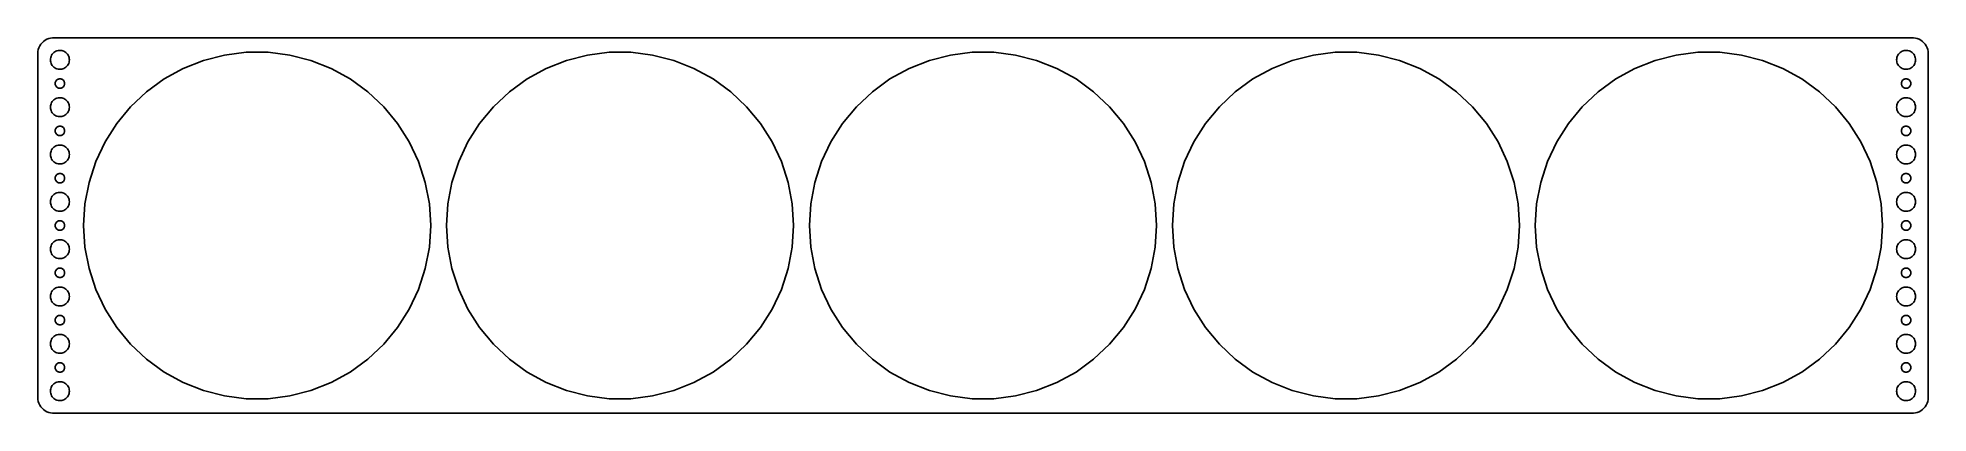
# Model space of a CAD drawing. Header units: metres. Extents: x -300 to 300, y -59 to 59.
import ezdxf

# ---------------------------------------------------------------- set-up
doc = ezdxf.new("R2010")
doc.units = ezdxf.units.M

msp = doc.modelspace()

# ---------------------------------------------------------------- linework, layer by layer
for p, q in [((-299.461, 55.1267), (-299.5, 54.5)), ((-299.5, 54.5), (-299.5, -54.5)), ((-299.343, 55.7434), (-299.461, 55.1267)), ((-299.149, 56.3406), (-299.343, 55.7434)), ((-298.882, 56.9088), (-299.149, 56.3406)), ((-298.545, 57.4389), (-298.882, 56.9088)), ((-298.145, 57.9227), (-298.545, 57.4389)), ((-297.687, 58.3526), (-298.145, 57.9227)), ((-297.179, 58.7216), (-297.687, 58.3526)), ((-296.629, 59.0241), (-297.179, 58.7216)), ((-296.045, 59.2553), (-296.629, 59.0241)), ((-295.437, 59.4114), (-296.045, 59.2553)), ((-294.814, 59.4901), (-295.437, 59.4114)), ((-295.289, 53.6044), (-295.129, 53.9453)), ((-295.129, 53.9453), (-294.927, 54.2634)), ((-294.927, 54.2634), (-294.687, 54.5536)), ((294.814, 59.4901), (-294.814, 59.4901)), ((-294.687, 54.5536), (-294.412, 54.8115)), ((-294.412, 54.8115), (-294.107, 55.033)), ((-294.107, 55.033), (-293.777, 55.2145)), ((-293.777, 55.2145), (-293.427, 55.3532)), ((-293.427, 55.3532), (-293.062, 55.4469)), ((-293.062, 55.4469), (-292.688, 55.4941)), ((-292.688, 55.4941), (-292.312, 55.4941)), ((-292.312, 55.4941), (-291.938, 55.4469)), ((-291.938, 55.4469), (-291.573, 55.3532)), ((-291.573, 55.3532), (-291.223, 55.2145)), ((-291.223, 55.2145), (-290.893, 55.033)), ((-290.893, 55.033), (-290.588, 54.8115)), ((-290.588, 54.8115), (-290.313, 54.5536)), ((-290.313, 54.5536), (-290.073, 54.2634)), ((-290.073, 54.2634), (-289.871, 53.9453)), ((-289.871, 53.9453), (-289.711, 53.6044)), ((-246.996, 52.3081), (-240.306, 54.0258)), ((-240.306, 54.0258), (-233.453, 54.8915)), ((-233.453, 54.8915), (-226.547, 54.8915)), ((-226.547, 54.8915), (-219.694, 54.0258)), ((-219.694, 54.0258), (-213.004, 52.3081)), ((-131.996, 52.3081), (-125.306, 54.0258)), ((-125.306, 54.0258), (-118.453, 54.8915)), ((-118.453, 54.8915), (-111.547, 54.8915)), ((-111.547, 54.8915), (-104.694, 54.0258)), ((-104.694, 54.0258), (-98.0041, 52.3081)), ((-16.9959, 52.3081), (-10.306, 54.0258)), ((-10.306, 54.0258), (-3.45348, 54.8915)), ((-3.45348, 54.8915), (3.45348, 54.8915)), ((3.45348, 54.8915), (10.306, 54.0258)), ((10.306, 54.0258), (16.9959, 52.3081)), ((98.0041, 52.3081), (104.694, 54.0258)), ((104.694, 54.0258), (111.547, 54.8915)), ((111.547, 54.8915), (118.453, 54.8915)), ((118.453, 54.8915), (125.306, 54.0258)), ((125.306, 54.0258), (131.996, 52.3081)), ((213.004, 52.3081), (219.694, 54.0258)), ((219.694, 54.0258), (226.547, 54.8915)), ((226.547, 54.8915), (233.453, 54.8915)), ((233.453, 54.8915), (240.306, 54.0258)), ((240.306, 54.0258), (246.996, 52.3081)), ((289.711, 53.6044), (289.871, 53.9453)), ((289.871, 53.9453), (290.073, 54.2634)), ((290.073, 54.2634), (290.313, 54.5536)), ((290.313, 54.5536), (290.588, 54.8115)), ((290.588, 54.8115), (290.893, 55.033)), ((290.893, 55.033), (291.223, 55.2145)), ((291.223, 55.2145), (291.573, 55.3532)), ((291.573, 55.3532), (291.938, 55.4469)), ((291.938, 55.4469), (292.312, 55.4941)), ((292.312, 55.4941), (292.688, 55.4941)), ((292.688, 55.4941), (293.062, 55.4469)), ((293.062, 55.4469), (293.427, 55.3532)), ((293.427, 55.3532), (293.777, 55.2145)), ((293.777, 55.2145), (294.107, 55.033)), ((294.107, 55.033), (294.412, 54.8115)), ((294.412, 54.8115), (294.687, 54.5536)), ((294.687, 54.5536), (294.927, 54.2634)), ((295.437, 59.4114), (294.814, 59.4901)), ((294.927, 54.2634), (295.129, 53.9453)), ((295.129, 53.9453), (295.289, 53.6044)), ((296.045, 59.2553), (295.437, 59.4114)), ((296.629, 59.0241), (296.045, 59.2553)), ((297.179, 58.7216), (296.629, 59.0241)), ((297.687, 58.3526), (297.179, 58.7216)), ((298.145, 57.9227), (297.687, 58.3526)), ((298.545, 57.4389), (298.145, 57.9227)), ((298.882, 56.9088), (298.545, 57.4389)), ((299.149, 56.3406), (298.882, 56.9088)), ((299.343, 55.7434), (299.149, 56.3406)), ((299.461, 55.1267), (299.343, 55.7434)), ((299.5, 54.5), (299.461, 55.1267)), ((299.5, -54.5), (299.5, 54.5)), ((-295.5, 52.5), (-295.476, 52.876)), ((-295.476, 52.124), (-295.5, 52.5)), ((-295.476, 52.876), (-295.406, 53.2461)), ((-295.406, 51.7539), (-295.476, 52.124)), ((-295.406, 53.2461), (-295.289, 53.6044)), ((-295.289, 51.3956), (-295.406, 51.7539)), ((-295.129, 51.0547), (-295.289, 51.3956)), ((-294.927, 50.7366), (-295.129, 51.0547)), ((-294.687, 50.4464), (-294.927, 50.7366)), ((-294.412, 50.1885), (-294.687, 50.4464)), ((-294.107, 49.967), (-294.412, 50.1885)), ((-293.777, 49.7855), (-294.107, 49.967)), ((-293.427, 49.6468), (-293.777, 49.7855)), ((-293.062, 49.5531), (-293.427, 49.6468)), ((-292.688, 49.5059), (-293.062, 49.5531)), ((-292.312, 49.5059), (-292.688, 49.5059)), ((-291.938, 49.5531), (-292.312, 49.5059)), ((-291.573, 49.6468), (-291.938, 49.5531)), ((-291.223, 49.7855), (-291.573, 49.6468)), ((-290.893, 49.967), (-291.223, 49.7855)), ((-290.588, 50.1885), (-290.893, 49.967)), ((-290.313, 50.4464), (-290.588, 50.1885)), ((-290.073, 50.7366), (-290.313, 50.4464)), ((-289.871, 51.0547), (-290.073, 50.7366)), ((-289.711, 51.3956), (-289.871, 51.0547)), ((-289.711, 53.6044), (-289.594, 53.2461)), ((-289.594, 51.7539), (-289.711, 51.3956)), ((-289.594, 53.2461), (-289.524, 52.876)), ((-289.524, 52.124), (-289.594, 51.7539)), ((-289.524, 52.876), (-289.5, 52.5)), ((-289.5, 52.5), (-289.524, 52.124)), ((-259.47, 46.438), (-253.418, 49.7655)), ((-253.418, 49.7655), (-246.996, 52.3081)), ((-213.004, 52.3081), (-206.582, 49.7655)), ((-206.582, 49.7655), (-200.53, 46.438)), ((-144.47, 46.438), (-138.418, 49.7655)), ((-138.418, 49.7655), (-131.996, 52.3081)), ((-98.0041, 52.3081), (-91.5821, 49.7655)), ((-91.5821, 49.7655), (-85.5295, 46.438)), ((-29.4705, 46.438), (-23.4179, 49.7655)), ((-23.4179, 49.7655), (-16.9959, 52.3081)), ((16.9959, 52.3081), (23.4179, 49.7655)), ((23.4179, 49.7655), (29.4705, 46.438)), ((85.5295, 46.438), (91.5821, 49.7655)), ((91.5821, 49.7655), (98.0041, 52.3081)), ((131.996, 52.3081), (138.418, 49.7655)), ((138.418, 49.7655), (144.47, 46.438)), ((200.53, 46.438), (206.582, 49.7655)), ((206.582, 49.7655), (213.004, 52.3081)), ((246.996, 52.3081), (253.418, 49.7655)), ((253.418, 49.7655), (259.47, 46.438)), ((289.5, 52.5), (289.524, 52.876)), ((289.524, 52.124), (289.5, 52.5)), ((289.524, 52.876), (289.594, 53.2461)), ((289.594, 51.7539), (289.524, 52.124)), ((289.594, 53.2461), (289.711, 53.6044)), ((289.711, 51.3956), (289.594, 51.7539)), ((289.871, 51.0547), (289.711, 51.3956)), ((290.073, 50.7366), (289.871, 51.0547)), ((290.313, 50.4464), (290.073, 50.7366)), ((290.588, 50.1885), (290.313, 50.4464)), ((290.893, 49.967), (290.588, 50.1885)), ((291.223, 49.7855), (290.893, 49.967)), ((291.573, 49.6468), (291.223, 49.7855)), ((291.938, 49.5531), (291.573, 49.6468)), ((292.312, 49.5059), (291.938, 49.5531)), ((292.688, 49.5059), (292.312, 49.5059)), ((293.062, 49.5531), (292.688, 49.5059)), ((293.427, 49.6468), (293.062, 49.5531)), ((293.777, 49.7855), (293.427, 49.6468)), ((294.107, 49.967), (293.777, 49.7855)), ((294.412, 50.1885), (294.107, 49.967)), ((294.687, 50.4464), (294.412, 50.1885)), ((294.927, 50.7366), (294.687, 50.4464)), ((295.129, 51.0547), (294.927, 50.7366)), ((295.289, 51.3956), (295.129, 51.0547)), ((295.289, 53.6044), (295.406, 53.2461)), ((295.406, 51.7539), (295.289, 51.3956)), ((295.406, 53.2461), (295.476, 52.876)), ((295.476, 52.124), (295.406, 51.7539)), ((295.476, 52.876), (295.5, 52.5)), ((295.5, 52.5), (295.476, 52.124)), ((-294, 45), (-293.988, 45.188)), ((-293.988, 44.812), (-294, 45)), ((-293.988, 45.188), (-293.953, 45.373)), ((-293.953, 44.627), (-293.988, 44.812)), ((-293.953, 45.373), (-293.895, 45.5522)), ((-293.895, 44.4478), (-293.953, 44.627)), ((-293.895, 45.5522), (-293.814, 45.7226)), ((-293.814, 44.2774), (-293.895, 44.4478)), ((-293.814, 45.7226), (-293.714, 45.8817)), ((-293.714, 44.1183), (-293.814, 44.2774)), ((-293.714, 45.8817), (-293.593, 46.0268)), ((-293.593, 43.9732), (-293.714, 44.1183)), ((-293.593, 46.0268), (-293.456, 46.1558)), ((-293.456, 43.8442), (-293.593, 43.9732)), ((-293.456, 46.1558), (-293.304, 46.2665)), ((-293.304, 43.7335), (-293.456, 43.8442)), ((-293.304, 46.2665), (-293.139, 46.3572)), ((-293.139, 43.6428), (-293.304, 43.7335)), ((-293.139, 46.3572), (-292.964, 46.4266)), ((-292.964, 43.5734), (-293.139, 43.6428)), ((-292.964, 46.4266), (-292.781, 46.4734)), ((-292.781, 43.5266), (-292.964, 43.5734)), ((-292.781, 46.4734), (-292.594, 46.497)), ((-292.594, 43.503), (-292.781, 43.5266)), ((-292.594, 46.497), (-292.406, 46.497)), ((-292.406, 43.503), (-292.594, 43.503)), ((-292.406, 46.497), (-292.219, 46.4734)), ((-292.219, 43.5266), (-292.406, 43.503)), ((-292.219, 46.4734), (-292.036, 46.4266)), ((-292.036, 43.5734), (-292.219, 43.5266)), ((-292.036, 46.4266), (-291.861, 46.3572)), ((-291.861, 43.6428), (-292.036, 43.5734)), ((-291.861, 46.3572), (-291.696, 46.2665)), ((-291.696, 43.7335), (-291.861, 43.6428)), ((-291.696, 46.2665), (-291.544, 46.1558)), ((-291.544, 43.8442), (-291.696, 43.7335)), ((-291.544, 46.1558), (-291.407, 46.0268)), ((-291.407, 43.9732), (-291.544, 43.8442)), ((-291.407, 46.0268), (-291.286, 45.8817)), ((-291.286, 44.1183), (-291.407, 43.9732)), ((-291.286, 45.8817), (-291.186, 45.7226)), ((-291.186, 44.2774), (-291.286, 44.1183)), ((-291.186, 45.7226), (-291.105, 45.5522)), ((-291.105, 44.4478), (-291.186, 44.2774)), ((-291.105, 45.5522), (-291.047, 45.373)), ((-291.047, 44.627), (-291.105, 44.4478)), ((-291.047, 45.373), (-291.012, 45.188)), ((-291.012, 44.812), (-291.047, 44.627)), ((-291.012, 45.188), (-291, 45)), ((-291, 45), (-291.012, 44.812)), ((-270.093, 37.6501), (-265.058, 42.3782)), ((-265.058, 42.3782), (-259.47, 46.438)), ((-200.53, 46.438), (-194.942, 42.3782)), ((-194.942, 42.3782), (-189.907, 37.6501)), ((-155.093, 37.6501), (-150.058, 42.3782)), ((-150.058, 42.3782), (-144.47, 46.438)), ((-85.5295, 46.438), (-79.9417, 42.3782)), ((-79.9417, 42.3782), (-74.9067, 37.6501)), ((-40.0933, 37.6501), (-35.0583, 42.3782)), ((-35.0583, 42.3782), (-29.4705, 46.438)), ((29.4705, 46.438), (35.0583, 42.3782)), ((35.0583, 42.3782), (40.0933, 37.6501)), ((74.9067, 37.6501), (79.9417, 42.3782)), ((79.9417, 42.3782), (85.5295, 46.438)), ((144.47, 46.438), (150.058, 42.3782)), ((150.058, 42.3782), (155.093, 37.6501)), ((189.907, 37.6501), (194.942, 42.3782)), ((194.942, 42.3782), (200.53, 46.438)), ((259.47, 46.438), (265.058, 42.3782)), ((265.058, 42.3782), (270.093, 37.6501)), ((291, 45), (291.012, 45.188)), ((291.012, 44.812), (291, 45)), ((291.012, 45.188), (291.047, 45.373)), ((291.047, 44.627), (291.012, 44.812)), ((291.047, 45.373), (291.105, 45.5522)), ((291.105, 44.4478), (291.047, 44.627)), ((291.105, 45.5522), (291.186, 45.7226)), ((291.186, 44.2774), (291.105, 44.4478)), ((291.186, 45.7226), (291.286, 45.8817)), ((291.286, 44.1183), (291.186, 44.2774)), ((291.286, 45.8817), (291.407, 46.0268)), ((291.407, 43.9732), (291.286, 44.1183)), ((291.407, 46.0268), (291.544, 46.1558)), ((291.544, 43.8442), (291.407, 43.9732)), ((291.544, 46.1558), (291.696, 46.2665)), ((291.696, 43.7335), (291.544, 43.8442)), ((291.696, 46.2665), (291.861, 46.3572)), ((291.861, 43.6428), (291.696, 43.7335)), ((291.861, 46.3572), (292.036, 46.4266)), ((292.036, 43.5734), (291.861, 43.6428)), ((292.036, 46.4266), (292.219, 46.4734)), ((292.219, 43.5266), (292.036, 43.5734)), ((292.219, 46.4734), (292.406, 46.497)), ((292.406, 43.503), (292.219, 43.5266)), ((292.406, 46.497), (292.594, 46.497)), ((292.594, 43.503), (292.406, 43.503)), ((292.594, 46.497), (292.781, 46.4734)), ((292.781, 43.5266), (292.594, 43.503)), ((292.781, 46.4734), (292.964, 46.4266)), ((292.964, 43.5734), (292.781, 43.5266)), ((292.964, 46.4266), (293.139, 46.3572)), ((293.139, 43.6428), (292.964, 43.5734)), ((293.139, 46.3572), (293.304, 46.2665)), ((293.304, 43.7335), (293.139, 43.6428)), ((293.304, 46.2665), (293.456, 46.1558)), ((293.456, 43.8442), (293.304, 43.7335)), ((293.456, 46.1558), (293.593, 46.0268)), ((293.593, 43.9732), (293.456, 43.8442)), ((293.593, 46.0268), (293.714, 45.8817)), ((293.714, 44.1183), (293.593, 43.9732)), ((293.714, 45.8817), (293.814, 45.7226)), ((293.814, 44.2774), (293.714, 44.1183)), ((293.814, 45.7226), (293.895, 45.5522)), ((293.895, 44.4478), (293.814, 44.2774)), ((293.895, 45.5522), (293.953, 45.373)), ((293.953, 44.627), (293.895, 44.4478)), ((293.953, 45.373), (293.988, 45.188)), ((293.988, 44.812), (293.953, 44.627)), ((293.988, 45.188), (294, 45)), ((294, 45), (293.988, 44.812)), ((-295.5, 37.5), (-295.476, 37.876)), ((-295.476, 37.124), (-295.5, 37.5)), ((-295.476, 37.876), (-295.406, 38.2461)), ((-295.406, 36.7539), (-295.476, 37.124)), ((-295.406, 38.2461), (-295.289, 38.6044)), ((-295.289, 36.3956), (-295.406, 36.7539)), ((-295.289, 38.6044), (-295.129, 38.9453)), ((-295.129, 36.0547), (-295.289, 36.3956)), ((-295.129, 38.9453), (-294.927, 39.2634)), ((-294.927, 35.7366), (-295.129, 36.0547)), ((-294.927, 39.2634), (-294.687, 39.5536)), ((-294.687, 39.5536), (-294.412, 39.8115)), ((-294.412, 39.8115), (-294.107, 40.033)), ((-294.107, 40.033), (-293.777, 40.2145)), ((-293.777, 40.2145), (-293.427, 40.3532)), ((-293.427, 40.3532), (-293.062, 40.4469)), ((-293.062, 40.4469), (-292.688, 40.4941)), ((-292.688, 40.4941), (-292.312, 40.4941)), ((-292.312, 40.4941), (-291.938, 40.4469)), ((-291.938, 40.4469), (-291.573, 40.3532)), ((-291.573, 40.3532), (-291.223, 40.2145)), ((-291.223, 40.2145), (-290.893, 40.033)), ((-290.893, 40.033), (-290.588, 39.8115)), ((-290.588, 39.8115), (-290.313, 39.5536)), ((-290.313, 39.5536), (-290.073, 39.2634)), ((-290.073, 39.2634), (-289.871, 38.9453)), ((-289.871, 36.0547), (-290.073, 35.7366)), ((-289.871, 38.9453), (-289.711, 38.6044)), ((-289.711, 36.3956), (-289.871, 36.0547)), ((-289.711, 38.6044), (-289.594, 38.2461)), ((-289.594, 36.7539), (-289.711, 36.3956)), ((-289.594, 38.2461), (-289.524, 37.876)), ((-289.524, 37.124), (-289.594, 36.7539)), ((-289.524, 37.876), (-289.5, 37.5)), ((-289.5, 37.5), (-289.524, 37.124)), ((-274.496, 32.3282), (-270.093, 37.6501)), ((-189.907, 37.6501), (-185.504, 32.3282)), ((-159.496, 32.3282), (-155.093, 37.6501)), ((-74.9067, 37.6501), (-70.5041, 32.3282)), ((-44.4959, 32.3282), (-40.0933, 37.6501)), ((40.0933, 37.6501), (44.4959, 32.3282)), ((70.5041, 32.3282), (74.9067, 37.6501)), ((155.093, 37.6501), (159.496, 32.3282)), ((185.504, 32.3282), (189.907, 37.6501)), ((270.093, 37.6501), (274.496, 32.3282)), ((289.5, 37.5), (289.524, 37.876)), ((289.524, 37.124), (289.5, 37.5)), ((289.524, 37.876), (289.594, 38.2461)), ((289.594, 36.7539), (289.524, 37.124)), ((289.594, 38.2461), (289.711, 38.6044)), ((289.711, 36.3956), (289.594, 36.7539)), ((289.711, 38.6044), (289.871, 38.9453)), ((289.871, 36.0547), (289.711, 36.3956)), ((289.871, 38.9453), (290.073, 39.2634)), ((290.073, 35.7366), (289.871, 36.0547)), ((290.073, 39.2634), (290.313, 39.5536)), ((290.313, 39.5536), (290.588, 39.8115)), ((290.588, 39.8115), (290.893, 40.033)), ((290.893, 40.033), (291.223, 40.2145)), ((291.223, 40.2145), (291.573, 40.3532)), ((291.573, 40.3532), (291.938, 40.4469)), ((291.938, 40.4469), (292.312, 40.4941)), ((292.312, 40.4941), (292.688, 40.4941)), ((292.688, 40.4941), (293.062, 40.4469)), ((293.062, 40.4469), (293.427, 40.3532)), ((293.427, 40.3532), (293.777, 40.2145)), ((293.777, 40.2145), (294.107, 40.033)), ((294.107, 40.033), (294.412, 39.8115)), ((294.412, 39.8115), (294.687, 39.5536)), ((294.687, 39.5536), (294.927, 39.2634)), ((294.927, 39.2634), (295.129, 38.9453)), ((295.129, 36.0547), (294.927, 35.7366)), ((295.129, 38.9453), (295.289, 38.6044)), ((295.289, 36.3956), (295.129, 36.0547)), ((295.289, 38.6044), (295.406, 38.2461)), ((295.406, 36.7539), (295.289, 36.3956)), ((295.406, 38.2461), (295.476, 37.876)), ((295.476, 37.124), (295.406, 36.7539)), ((295.476, 37.876), (295.5, 37.5)), ((295.5, 37.5), (295.476, 37.124)), ((-294.687, 35.4464), (-294.927, 35.7366)), ((-294.412, 35.1885), (-294.687, 35.4464)), ((-294.107, 34.967), (-294.412, 35.1885)), ((-293.777, 34.7855), (-294.107, 34.967)), ((-294, 30), (-293.988, 30.188)), ((-293.988, 29.812), (-294, 30)), ((-293.988, 30.188), (-293.953, 30.373)), ((-293.953, 30.373), (-293.895, 30.5522)), ((-293.895, 30.5522), (-293.814, 30.7226)), ((-293.814, 30.7226), (-293.714, 30.8817)), ((-293.427, 34.6468), (-293.777, 34.7855)), ((-293.714, 30.8817), (-293.593, 31.0268)), ((-293.593, 31.0268), (-293.456, 31.1558)), ((-293.456, 31.1558), (-293.304, 31.2665)), ((-293.062, 34.5531), (-293.427, 34.6468)), ((-293.304, 31.2665), (-293.139, 31.3572)), ((-293.139, 31.3572), (-292.964, 31.4266)), ((-292.688, 34.5059), (-293.062, 34.5531)), ((-292.964, 31.4266), (-292.781, 31.4734)), ((-292.781, 31.4734), (-292.594, 31.497)), ((-292.312, 34.5059), (-292.688, 34.5059)), ((-292.594, 31.497), (-292.406, 31.497)), ((-292.406, 31.497), (-292.219, 31.4734)), ((-291.938, 34.5531), (-292.312, 34.5059)), ((-292.219, 31.4734), (-292.036, 31.4266)), ((-292.036, 31.4266), (-291.861, 31.3572)), ((-291.573, 34.6468), (-291.938, 34.5531)), ((-291.861, 31.3572), (-291.696, 31.2665)), ((-291.696, 31.2665), (-291.544, 31.1558)), ((-291.223, 34.7855), (-291.573, 34.6468)), ((-291.544, 31.1558), (-291.407, 31.0268)), ((-291.407, 31.0268), (-291.286, 30.8817)), ((-291.286, 30.8817), (-291.186, 30.7226)), ((-290.893, 34.967), (-291.223, 34.7855)), ((-291.186, 30.7226), (-291.105, 30.5522)), ((-291.105, 30.5522), (-291.047, 30.373)), ((-291.047, 30.373), (-291.012, 30.188)), ((-291.012, 30.188), (-291, 30)), ((-291, 30), (-291.012, 29.812)), ((-290.588, 35.1885), (-290.893, 34.967)), ((-290.313, 35.4464), (-290.588, 35.1885)), ((-290.073, 35.7366), (-290.313, 35.4464)), ((-278.197, 26.4964), (-274.496, 32.3282)), ((-185.504, 32.3282), (-181.803, 26.4964)), ((-163.197, 26.4964), (-159.496, 32.3282)), ((-70.5041, 32.3282), (-66.8031, 26.4964)), ((-48.1969, 26.4964), (-44.4959, 32.3282)), ((44.4959, 32.3282), (48.1969, 26.4964)), ((66.8031, 26.4964), (70.5041, 32.3282)), ((159.496, 32.3282), (163.197, 26.4964)), ((181.803, 26.4964), (185.504, 32.3282)), ((274.496, 32.3282), (278.197, 26.4964)), ((290.313, 35.4464), (290.073, 35.7366)), ((290.588, 35.1885), (290.313, 35.4464)), ((290.893, 34.967), (290.588, 35.1885)), ((291.223, 34.7855), (290.893, 34.967)), ((291, 30), (291.012, 30.188)), ((291.012, 29.812), (291, 30)), ((291.012, 30.188), (291.047, 30.373)), ((291.047, 30.373), (291.105, 30.5522)), ((291.105, 30.5522), (291.186, 30.7226)), ((291.186, 30.7226), (291.286, 30.8817)), ((291.573, 34.6468), (291.223, 34.7855)), ((291.286, 30.8817), (291.407, 31.0268)), ((291.407, 31.0268), (291.544, 31.1558)), ((291.544, 31.1558), (291.696, 31.2665)), ((291.938, 34.5531), (291.573, 34.6468)), ((291.696, 31.2665), (291.861, 31.3572)), ((291.861, 31.3572), (292.036, 31.4266)), ((292.312, 34.5059), (291.938, 34.5531)), ((292.036, 31.4266), (292.219, 31.4734)), ((292.219, 31.4734), (292.406, 31.497)), ((292.688, 34.5059), (292.312, 34.5059)), ((292.406, 31.497), (292.594, 31.497)), ((292.594, 31.497), (292.781, 31.4734)), ((293.062, 34.5531), (292.688, 34.5059)), ((292.781, 31.4734), (292.964, 31.4266)), ((292.964, 31.4266), (293.139, 31.3572)), ((293.427, 34.6468), (293.062, 34.5531)), ((293.139, 31.3572), (293.304, 31.2665)), ((293.304, 31.2665), (293.456, 31.1558)), ((293.777, 34.7855), (293.427, 34.6468)), ((293.456, 31.1558), (293.593, 31.0268)), ((293.593, 31.0268), (293.714, 30.8817)), ((293.714, 30.8817), (293.814, 30.7226)), ((294.107, 34.967), (293.777, 34.7855)), ((293.814, 30.7226), (293.895, 30.5522)), ((293.895, 30.5522), (293.953, 30.373)), ((293.953, 30.373), (293.988, 30.188)), ((293.988, 30.188), (294, 30)), ((294, 30), (293.988, 29.812)), ((294.412, 35.1885), (294.107, 34.967)), ((294.687, 35.4464), (294.412, 35.1885)), ((294.927, 35.7366), (294.687, 35.4464)), ((-295.129, 23.9453), (-294.927, 24.2634)), ((-294.927, 24.2634), (-294.687, 24.5536)), ((-294.687, 24.5536), (-294.412, 24.8115)), ((-294.412, 24.8115), (-294.107, 25.033)), ((-294.107, 25.033), (-293.777, 25.2145)), ((-293.953, 29.627), (-293.988, 29.812)), ((-293.895, 29.4478), (-293.953, 29.627)), ((-293.814, 29.2774), (-293.895, 29.4478)), ((-293.714, 29.1183), (-293.814, 29.2774)), ((-293.777, 25.2145), (-293.427, 25.3532)), ((-293.593, 28.9732), (-293.714, 29.1183)), ((-293.456, 28.8442), (-293.593, 28.9732)), ((-293.304, 28.7335), (-293.456, 28.8442)), ((-293.427, 25.3532), (-293.062, 25.4469)), ((-293.139, 28.6427), (-293.304, 28.7335)), ((-292.964, 28.5734), (-293.139, 28.6427)), ((-293.062, 25.4469), (-292.688, 25.4941)), ((-292.781, 28.5266), (-292.964, 28.5734)), ((-292.594, 28.503), (-292.781, 28.5266)), ((-292.688, 25.4941), (-292.312, 25.4941)), ((-292.406, 28.503), (-292.594, 28.503)), ((-292.219, 28.5266), (-292.406, 28.503)), ((-292.312, 25.4941), (-291.938, 25.4469)), ((-292.036, 28.5734), (-292.219, 28.5266)), ((-291.861, 28.6427), (-292.036, 28.5734)), ((-291.938, 25.4469), (-291.573, 25.3532)), ((-291.696, 28.7335), (-291.861, 28.6427)), ((-291.544, 28.8442), (-291.696, 28.7335)), ((-291.573, 25.3532), (-291.223, 25.2145)), ((-291.407, 28.9732), (-291.544, 28.8442)), ((-291.286, 29.1183), (-291.407, 28.9732)), ((-291.186, 29.2774), (-291.286, 29.1183)), ((-291.223, 25.2145), (-290.893, 25.033)), ((-291.105, 29.4478), (-291.186, 29.2774)), ((-291.047, 29.627), (-291.105, 29.4478)), ((-291.012, 29.812), (-291.047, 29.627)), ((-290.893, 25.033), (-290.588, 24.8115)), ((-290.588, 24.8115), (-290.313, 24.5536)), ((-290.313, 24.5536), (-290.073, 24.2634)), ((-290.073, 24.2634), (-289.871, 23.9453)), ((-281.138, 20.2468), (-278.197, 26.4964)), ((-181.803, 26.4964), (-178.862, 20.2468)), ((-166.138, 20.2468), (-163.197, 26.4964)), ((-66.8031, 26.4964), (-63.8623, 20.2468)), ((-51.1377, 20.2468), (-48.1969, 26.4964)), ((48.1969, 26.4964), (51.1377, 20.2468)), ((63.8623, 20.2468), (66.8031, 26.4964)), ((163.197, 26.4964), (166.138, 20.2468)), ((178.862, 20.2468), (181.803, 26.4964)), ((278.197, 26.4964), (281.138, 20.2468)), ((289.871, 23.9453), (290.073, 24.2634)), ((290.073, 24.2634), (290.313, 24.5536)), ((290.313, 24.5536), (290.588, 24.8115)), ((290.588, 24.8115), (290.893, 25.033)), ((290.893, 25.033), (291.223, 25.2145)), ((291.047, 29.627), (291.012, 29.812)), ((291.105, 29.4478), (291.047, 29.627)), ((291.186, 29.2774), (291.105, 29.4478)), ((291.286, 29.1183), (291.186, 29.2774)), ((291.223, 25.2145), (291.573, 25.3532)), ((291.407, 28.9732), (291.286, 29.1183)), ((291.544, 28.8442), (291.407, 28.9732)), ((291.696, 28.7335), (291.544, 28.8442)), ((291.573, 25.3532), (291.938, 25.4469)), ((291.861, 28.6427), (291.696, 28.7335)), ((292.036, 28.5734), (291.861, 28.6427)), ((291.938, 25.4469), (292.312, 25.4941)), ((292.219, 28.5266), (292.036, 28.5734)), ((292.406, 28.503), (292.219, 28.5266)), ((292.312, 25.4941), (292.688, 25.4941)), ((292.594, 28.503), (292.406, 28.503)), ((292.781, 28.5266), (292.594, 28.503)), ((292.688, 25.4941), (293.062, 25.4469)), ((292.964, 28.5734), (292.781, 28.5266)), ((293.139, 28.6427), (292.964, 28.5734)), ((293.062, 25.4469), (293.427, 25.3532)), ((293.304, 28.7335), (293.139, 28.6427)), ((293.456, 28.8442), (293.304, 28.7335)), ((293.427, 25.3532), (293.777, 25.2145)), ((293.593, 28.9732), (293.456, 28.8442)), ((293.714, 29.1183), (293.593, 28.9732)), ((293.814, 29.2774), (293.714, 29.1183)), ((293.777, 25.2145), (294.107, 25.033)), ((293.895, 29.4478), (293.814, 29.2774)), ((293.953, 29.627), (293.895, 29.4478)), ((293.988, 29.812), (293.953, 29.627)), ((294.107, 25.033), (294.412, 24.8115)), ((294.412, 24.8115), (294.687, 24.5536)), ((294.687, 24.5536), (294.927, 24.2634)), ((294.927, 24.2634), (295.129, 23.9453)), ((-295.5, 22.5), (-295.476, 22.876)), ((-295.476, 22.124), (-295.5, 22.5)), ((-295.476, 22.876), (-295.406, 23.2461)), ((-295.406, 21.7539), (-295.476, 22.124)), ((-295.406, 23.2461), (-295.289, 23.6044)), ((-295.289, 21.3956), (-295.406, 21.7539)), ((-295.289, 23.6044), (-295.129, 23.9453)), ((-295.129, 21.0547), (-295.289, 21.3956)), ((-294.927, 20.7366), (-295.129, 21.0547)), ((-294.687, 20.4464), (-294.927, 20.7366)), ((-294.412, 20.1884), (-294.687, 20.4464)), ((-294.107, 19.967), (-294.412, 20.1884)), ((-293.777, 19.7855), (-294.107, 19.967)), ((-293.427, 19.6468), (-293.777, 19.7855)), ((-293.062, 19.5531), (-293.427, 19.6468)), ((-292.688, 19.5059), (-293.062, 19.5531)), ((-292.312, 19.5059), (-292.688, 19.5059)), ((-291.938, 19.5531), (-292.312, 19.5059)), ((-291.573, 19.6468), (-291.938, 19.5531)), ((-291.223, 19.7855), (-291.573, 19.6468)), ((-290.893, 19.967), (-291.223, 19.7855)), ((-290.588, 20.1884), (-290.893, 19.967)), ((-290.313, 20.4464), (-290.588, 20.1884)), ((-290.073, 20.7366), (-290.313, 20.4464)), ((-289.871, 21.0547), (-290.073, 20.7366)), ((-289.871, 23.9453), (-289.711, 23.6044)), ((-289.711, 21.3956), (-289.871, 21.0547)), ((-289.711, 23.6044), (-289.594, 23.2461)), ((-289.594, 21.7539), (-289.711, 21.3956)), ((-289.594, 23.2461), (-289.524, 22.876)), ((-289.524, 22.124), (-289.594, 21.7539)), ((-289.524, 22.876), (-289.5, 22.5)), ((-289.5, 22.5), (-289.524, 22.124)), ((-283.272, 13.6779), (-281.138, 20.2468)), ((-178.862, 20.2468), (-176.728, 13.6779)), ((-168.272, 13.6779), (-166.138, 20.2468)), ((-63.8623, 20.2468), (-61.7279, 13.6779)), ((-53.2721, 13.6779), (-51.1377, 20.2468)), ((51.1377, 20.2468), (53.2721, 13.6779)), ((61.7279, 13.6779), (63.8623, 20.2468)), ((166.138, 20.2468), (168.272, 13.6779)), ((176.728, 13.6779), (178.862, 20.2468)), ((281.138, 20.2468), (283.272, 13.6779)), ((289.5, 22.5), (289.524, 22.876)), ((289.524, 22.124), (289.5, 22.5)), ((289.524, 22.876), (289.594, 23.2461)), ((289.594, 21.7539), (289.524, 22.124)), ((289.594, 23.2461), (289.711, 23.6044)), ((289.711, 21.3956), (289.594, 21.7539)), ((289.711, 23.6044), (289.871, 23.9453)), ((289.871, 21.0547), (289.711, 21.3956)), ((290.073, 20.7366), (289.871, 21.0547)), ((290.313, 20.4464), (290.073, 20.7366)), ((290.588, 20.1884), (290.313, 20.4464)), ((290.893, 19.967), (290.588, 20.1884)), ((291.223, 19.7855), (290.893, 19.967)), ((291.573, 19.6468), (291.223, 19.7855)), ((291.938, 19.5531), (291.573, 19.6468)), ((292.312, 19.5059), (291.938, 19.5531)), ((292.688, 19.5059), (292.312, 19.5059)), ((293.062, 19.5531), (292.688, 19.5059)), ((293.427, 19.6468), (293.062, 19.5531)), ((293.777, 19.7855), (293.427, 19.6468)), ((294.107, 19.967), (293.777, 19.7855)), ((294.412, 20.1884), (294.107, 19.967)), ((294.687, 20.4464), (294.412, 20.1884)), ((294.927, 20.7366), (294.687, 20.4464)), ((295.129, 21.0547), (294.927, 20.7366)), ((295.129, 23.9453), (295.289, 23.6044)), ((295.289, 21.3956), (295.129, 21.0547)), ((295.289, 23.6044), (295.406, 23.2461)), ((295.406, 21.7539), (295.289, 21.3956)), ((295.406, 23.2461), (295.476, 22.876)), ((295.476, 22.124), (295.406, 21.7539)), ((295.476, 22.876), (295.5, 22.5)), ((295.5, 22.5), (295.476, 22.124)), ((-294, 15), (-293.988, 15.188)), ((-293.988, 14.812), (-294, 15)), ((-293.988, 15.188), (-293.953, 15.373)), ((-293.953, 14.627), (-293.988, 14.812)), ((-293.953, 15.373), (-293.895, 15.5522)), ((-293.895, 14.4478), (-293.953, 14.627)), ((-293.895, 15.5522), (-293.814, 15.7226)), ((-293.814, 14.2774), (-293.895, 14.4478)), ((-293.814, 15.7226), (-293.714, 15.8817)), ((-293.714, 14.1183), (-293.814, 14.2774)), ((-293.714, 15.8817), (-293.593, 16.0268)), ((-293.593, 13.9732), (-293.714, 14.1183)), ((-293.593, 16.0268), (-293.456, 16.1558)), ((-293.456, 13.8442), (-293.593, 13.9732)), ((-293.456, 16.1558), (-293.304, 16.2665)), ((-293.304, 13.7335), (-293.456, 13.8442)), ((-293.304, 16.2665), (-293.139, 16.3572)), ((-293.139, 13.6427), (-293.304, 13.7335)), ((-293.139, 16.3572), (-292.964, 16.4266)), ((-292.964, 13.5734), (-293.139, 13.6427)), ((-292.964, 16.4266), (-292.781, 16.4734)), ((-292.781, 13.5266), (-292.964, 13.5734)), ((-292.781, 16.4734), (-292.594, 16.497)), ((-292.594, 13.5029), (-292.781, 13.5266)), ((-292.594, 16.497), (-292.406, 16.497)), ((-292.406, 13.5029), (-292.594, 13.5029)), ((-292.406, 16.497), (-292.219, 16.4734)), ((-292.219, 13.5266), (-292.406, 13.5029)), ((-292.219, 16.4734), (-292.036, 16.4266)), ((-292.036, 13.5734), (-292.219, 13.5266)), ((-292.036, 16.4266), (-291.861, 16.3572)), ((-291.861, 13.6427), (-292.036, 13.5734)), ((-291.861, 16.3572), (-291.696, 16.2665)), ((-291.696, 13.7335), (-291.861, 13.6427)), ((-291.696, 16.2665), (-291.544, 16.1558)), ((-291.544, 13.8442), (-291.696, 13.7335)), ((-291.544, 16.1558), (-291.407, 16.0268)), ((-291.407, 13.9732), (-291.544, 13.8442)), ((-291.407, 16.0268), (-291.286, 15.8817)), ((-291.286, 14.1183), (-291.407, 13.9732)), ((-291.286, 15.8817), (-291.186, 15.7226)), ((-291.186, 14.2774), (-291.286, 14.1183)), ((-291.186, 15.7226), (-291.105, 15.5522)), ((-291.105, 14.4478), (-291.186, 14.2774)), ((-291.105, 15.5522), (-291.047, 15.373)), ((-291.047, 14.627), (-291.105, 14.4478)), ((-291.047, 15.373), (-291.012, 15.188)), ((-291.012, 14.812), (-291.047, 14.627)), ((-291.012, 15.188), (-291, 15)), ((-291, 15), (-291.012, 14.812)), ((-284.566, 6.89333), (-283.272, 13.6779)), ((-176.728, 13.6779), (-175.434, 6.89333)), ((-169.566, 6.89333), (-168.272, 13.6779)), ((-61.7279, 13.6779), (-60.4337, 6.89333)), ((-54.5663, 6.89333), (-53.2721, 13.6779)), ((53.2721, 13.6779), (54.5663, 6.89333)), ((60.4337, 6.89333), (61.7279, 13.6779)), ((168.272, 13.6779), (169.566, 6.89333)), ((175.434, 6.89333), (176.728, 13.6779)), ((283.272, 13.6779), (284.566, 6.89333)), ((291, 15), (291.012, 15.188)), ((291.012, 14.812), (291, 15)), ((291.012, 15.188), (291.047, 15.373)), ((291.047, 14.627), (291.012, 14.812)), ((291.047, 15.373), (291.105, 15.5522)), ((291.105, 14.4478), (291.047, 14.627)), ((291.105, 15.5522), (291.186, 15.7226)), ((291.186, 14.2774), (291.105, 14.4478)), ((291.186, 15.7226), (291.286, 15.8817)), ((291.286, 14.1183), (291.186, 14.2774)), ((291.286, 15.8817), (291.407, 16.0268)), ((291.407, 13.9732), (291.286, 14.1183)), ((291.407, 16.0268), (291.544, 16.1558)), ((291.544, 13.8442), (291.407, 13.9732)), ((291.544, 16.1558), (291.696, 16.2665)), ((291.696, 13.7335), (291.544, 13.8442)), ((291.696, 16.2665), (291.861, 16.3572)), ((291.861, 13.6427), (291.696, 13.7335)), ((291.861, 16.3572), (292.036, 16.4266)), ((292.036, 13.5734), (291.861, 13.6427)), ((292.036, 16.4266), (292.219, 16.4734)), ((292.219, 13.5266), (292.036, 13.5734)), ((292.219, 16.4734), (292.406, 16.497)), ((292.406, 13.5029), (292.219, 13.5266)), ((292.406, 16.497), (292.594, 16.497)), ((292.594, 13.5029), (292.406, 13.5029)), ((292.594, 16.497), (292.781, 16.4734)), ((292.781, 13.5266), (292.594, 13.5029)), ((292.781, 16.4734), (292.964, 16.4266)), ((292.964, 13.5734), (292.781, 13.5266)), ((292.964, 16.4266), (293.139, 16.3572)), ((293.139, 13.6427), (292.964, 13.5734)), ((293.139, 16.3572), (293.304, 16.2665)), ((293.304, 13.7335), (293.139, 13.6427)), ((293.304, 16.2665), (293.456, 16.1558)), ((293.456, 13.8442), (293.304, 13.7335)), ((293.456, 16.1558), (293.593, 16.0268)), ((293.593, 13.9732), (293.456, 13.8442)), ((293.593, 16.0268), (293.714, 15.8817)), ((293.714, 14.1183), (293.593, 13.9732)), ((293.714, 15.8817), (293.814, 15.7226)), ((293.814, 14.2774), (293.714, 14.1183)), ((293.814, 15.7226), (293.895, 15.5522)), ((293.895, 14.4478), (293.814, 14.2774)), ((293.895, 15.5522), (293.953, 15.373)), ((293.953, 14.627), (293.895, 14.4478)), ((293.953, 15.373), (293.988, 15.188)), ((293.988, 14.812), (293.953, 14.627)), ((293.988, 15.188), (294, 15)), ((294, 15), (293.988, 14.812)), ((-295.5, 7.5), (-295.476, 7.87599)), ((-295.476, 7.12399), (-295.5, 7.5)), ((-295.476, 7.87599), (-295.406, 8.24606)), ((-295.406, 6.75392), (-295.476, 7.12399)), ((-295.406, 8.24606), (-295.289, 8.60437)), ((-295.289, 6.39561), (-295.406, 6.75392)), ((-295.289, 8.60437), (-295.129, 8.94525)), ((-295.129, 6.05473), (-295.289, 6.39561)), ((-295.129, 8.94525), (-294.927, 9.26335)), ((-294.927, 5.73663), (-295.129, 6.05473)), ((-294.927, 9.26335), (-294.687, 9.55363)), ((-294.687, 9.55363), (-294.412, 9.81154)), ((-294.412, 9.81154), (-294.107, 10.033)), ((-294.107, 10.033), (-293.777, 10.2145)), ((-293.777, 10.2145), (-293.427, 10.3532)), ((-293.427, 10.3532), (-293.062, 10.4469)), ((-293.062, 10.4469), (-292.688, 10.4941)), ((-292.688, 10.4941), (-292.312, 10.4941)), ((-292.312, 10.4941), (-291.938, 10.4469)), ((-291.938, 10.4469), (-291.573, 10.3532)), ((-291.573, 10.3532), (-291.223, 10.2145)), ((-291.223, 10.2145), (-290.893, 10.033)), ((-290.893, 10.033), (-290.588, 9.81154)), ((-290.588, 9.81154), (-290.313, 9.55363)), ((-290.313, 9.55363), (-290.073, 9.26335)), ((-290.073, 9.26335), (-289.871, 8.94525)), ((-289.871, 6.05473), (-290.073, 5.73663)), ((-289.871, 8.94525), (-289.711, 8.60437)), ((-289.711, 6.39561), (-289.871, 6.05473)), ((-289.711, 8.60437), (-289.594, 8.24606)), ((-289.594, 6.75392), (-289.711, 6.39561)), ((-289.594, 8.24606), (-289.524, 7.87599)), ((-289.524, 7.12399), (-289.594, 6.75392)), ((-289.524, 7.87599), (-289.5, 7.5)), ((-289.5, 7.5), (-289.524, 7.12399)), ((-285, 0), (-284.566, 6.89333)), ((-175.434, 6.89333), (-175, 0)), ((-170, 0), (-169.566, 6.89333)), ((-60.4337, 6.89333), (-60, 0)), ((-55, 0), (-54.5663, 6.89333)), ((54.5663, 6.89333), (55, 0)), ((60, 0), (60.4337, 6.89333)), ((169.566, 6.89333), (170, 0)), ((175, 0), (175.434, 6.89333)), ((284.566, 6.89333), (285, 0)), ((289.5, 7.5), (289.524, 7.87599)), ((289.524, 7.12399), (289.5, 7.5)), ((289.524, 7.87599), (289.594, 8.24606)), ((289.594, 6.75392), (289.524, 7.12399)), ((289.594, 8.24606), (289.711, 8.60437)), ((289.711, 6.39561), (289.594, 6.75392)), ((289.711, 8.60437), (289.871, 8.94525)), ((289.871, 6.05473), (289.711, 6.39561)), ((289.871, 8.94525), (290.073, 9.26335)), ((290.073, 5.73663), (289.871, 6.05473)), ((290.073, 9.26335), (290.313, 9.55363)), ((290.313, 9.55363), (290.588, 9.81154)), ((290.588, 9.81154), (290.893, 10.033)), ((290.893, 10.033), (291.223, 10.2145)), ((291.223, 10.2145), (291.573, 10.3532)), ((291.573, 10.3532), (291.938, 10.4469)), ((291.938, 10.4469), (292.312, 10.4941)), ((292.312, 10.4941), (292.688, 10.4941)), ((292.688, 10.4941), (293.062, 10.4469)), ((293.062, 10.4469), (293.427, 10.3532)), ((293.427, 10.3532), (293.777, 10.2145)), ((293.777, 10.2145), (294.107, 10.033)), ((294.107, 10.033), (294.412, 9.81154)), ((294.412, 9.81154), (294.687, 9.55363)), ((294.687, 9.55363), (294.927, 9.26335)), ((294.927, 9.26335), (295.129, 8.94525)), ((295.129, 6.05473), (294.927, 5.73663)), ((295.129, 8.94525), (295.289, 8.60437)), ((295.289, 6.39561), (295.129, 6.05473)), ((295.289, 8.60437), (295.406, 8.24606)), ((295.406, 6.75392), (295.289, 6.39561)), ((295.406, 8.24606), (295.476, 7.87599)), ((295.476, 7.12399), (295.406, 6.75392)), ((295.476, 7.87599), (295.5, 7.5)), ((295.5, 7.5), (295.476, 7.12399)), ((-294.687, 5.44635), (-294.927, 5.73663)), ((-294.412, 5.18845), (-294.687, 5.44635)), ((-294.107, 4.96701), (-294.412, 5.18845)), ((-293.777, 4.78551), (-294.107, 4.96701)), ((-294, 0), (-293.988, 0.18799)), ((-293.988, -0.18799), (-294, 0)), ((-293.988, 0.18799), (-293.953, 0.37303)), ((-293.953, 0.37303), (-293.895, 0.55219)), ((-293.895, 0.55219), (-293.814, 0.72263)), ((-293.814, 0.72263), (-293.714, 0.88167)), ((-293.427, 4.64682), (-293.777, 4.78551)), ((-293.714, 0.88167), (-293.593, 1.02681)), ((-293.593, 1.02681), (-293.456, 1.15576)), ((-293.456, 1.15576), (-293.304, 1.26648)), ((-293.062, 4.55313), (-293.427, 4.64682)), ((-293.304, 1.26648), (-293.139, 1.35724)), ((-293.139, 1.35724), (-292.964, 1.42657)), ((-292.688, 4.50591), (-293.062, 4.55313)), ((-292.964, 1.42657), (-292.781, 1.47342)), ((-292.781, 1.47342), (-292.594, 1.49704)), ((-292.312, 4.50591), (-292.688, 4.50591)), ((-292.594, 1.49704), (-292.406, 1.49704)), ((-292.406, 1.49704), (-292.219, 1.47342)), ((-291.938, 4.55313), (-292.312, 4.50591)), ((-292.219, 1.47342), (-292.036, 1.42657)), ((-292.036, 1.42657), (-291.861, 1.35724)), ((-291.573, 4.64682), (-291.938, 4.55313)), ((-291.861, 1.35724), (-291.696, 1.26648)), ((-291.696, 1.26648), (-291.544, 1.15576)), ((-291.223, 4.78551), (-291.573, 4.64682)), ((-291.544, 1.15576), (-291.407, 1.02681)), ((-291.407, 1.02681), (-291.286, 0.88167)), ((-291.286, 0.88167), (-291.186, 0.72263)), ((-290.893, 4.96701), (-291.223, 4.78551)), ((-291.186, 0.72263), (-291.105, 0.55219)), ((-291.105, 0.55219), (-291.047, 0.37303)), ((-291.047, 0.37303), (-291.012, 0.18799)), ((-291.012, 0.18799), (-291, 0)), ((-291, 0), (-291.012, -0.18799)), ((-290.588, 5.18845), (-290.893, 4.96701)), ((-290.313, 5.44635), (-290.588, 5.18845)), ((-290.073, 5.73663), (-290.313, 5.44635)), ((-284.566, -6.89333), (-285, 0)), ((-175, 0), (-175.434, -6.89333)), ((-169.566, -6.89333), (-170, 0)), ((-60, 0), (-60.4337, -6.89333)), ((-54.5663, -6.89333), (-55, 0)), ((55, 0), (54.5663, -6.89333)), ((60.4337, -6.89333), (60, 0)), ((170, 0), (169.566, -6.89333)), ((175.434, -6.89333), (175, 0)), ((285, 0), (284.566, -6.89333)), ((290.313, 5.44635), (290.073, 5.73663)), ((290.588, 5.18845), (290.313, 5.44635)), ((290.893, 4.96701), (290.588, 5.18845)), ((291.223, 4.78551), (290.893, 4.96701)), ((291, 0), (291.012, 0.18799)), ((291.012, -0.18799), (291, 0)), ((291.012, 0.18799), (291.047, 0.37303)), ((291.047, 0.37303), (291.105, 0.55219)), ((291.105, 0.55219), (291.186, 0.72263)), ((291.186, 0.72263), (291.286, 0.88167)), ((291.573, 4.64682), (291.223, 4.78551)), ((291.286, 0.88167), (291.407, 1.02681)), ((291.407, 1.02681), (291.544, 1.15576)), ((291.544, 1.15576), (291.696, 1.26648)), ((291.938, 4.55313), (291.573, 4.64682)), ((291.696, 1.26648), (291.861, 1.35724)), ((291.861, 1.35724), (292.036, 1.42657)), ((292.312, 4.50591), (291.938, 4.55313)), ((292.036, 1.42657), (292.219, 1.47342)), ((292.219, 1.47342), (292.406, 1.49704)), ((292.688, 4.50591), (292.312, 4.50591)), ((292.406, 1.49704), (292.594, 1.49704)), ((292.594, 1.49704), (292.781, 1.47342)), ((293.062, 4.55313), (292.688, 4.50591)), ((292.781, 1.47342), (292.964, 1.42657)), ((292.964, 1.42657), (293.139, 1.35724)), ((293.427, 4.64682), (293.062, 4.55313)), ((293.139, 1.35724), (293.304, 1.26648)), ((293.304, 1.26648), (293.456, 1.15576)), ((293.777, 4.78551), (293.427, 4.64682)), ((293.456, 1.15576), (293.593, 1.02681)), ((293.593, 1.02681), (293.714, 0.88167)), ((293.714, 0.88167), (293.814, 0.72263)), ((294.107, 4.96701), (293.777, 4.78551)), ((293.814, 0.72263), (293.895, 0.55219)), ((293.895, 0.55219), (293.953, 0.37303)), ((293.953, 0.37303), (293.988, 0.18799)), ((293.988, 0.18799), (294, 0)), ((294, 0), (293.988, -0.18799)), ((294.412, 5.18845), (294.107, 4.96701)), ((294.687, 5.44635), (294.412, 5.18845)), ((294.927, 5.73663), (294.687, 5.44635)), ((-295.129, -6.05473), (-294.927, -5.73663)), ((-294.927, -5.73663), (-294.687, -5.44635)), ((-294.687, -5.44635), (-294.412, -5.18845)), ((-294.412, -5.18845), (-294.107, -4.96701)), ((-294.107, -4.96701), (-293.777, -4.78551)), ((-293.953, -0.37303), (-293.988, -0.18799)), ((-293.895, -0.55219), (-293.953, -0.37303)), ((-293.814, -0.72263), (-293.895, -0.55219)), ((-293.714, -0.88167), (-293.814, -0.72263)), ((-293.777, -4.78551), (-293.427, -4.64682)), ((-293.593, -1.02681), (-293.714, -0.88167)), ((-293.456, -1.15576), (-293.593, -1.02681)), ((-293.304, -1.26648), (-293.456, -1.15576)), ((-293.427, -4.64682), (-293.062, -4.55313)), ((-293.139, -1.35724), (-293.304, -1.26648)), ((-292.964, -1.42657), (-293.139, -1.35724)), ((-293.062, -4.55313), (-292.688, -4.50591)), ((-292.781, -1.47342), (-292.964, -1.42657)), ((-292.594, -1.49704), (-292.781, -1.47342)), ((-292.688, -4.50591), (-292.312, -4.50591)), ((-292.406, -1.49704), (-292.594, -1.49704)), ((-292.219, -1.47342), (-292.406, -1.49704)), ((-292.312, -4.50591), (-291.938, -4.55313)), ((-292.036, -1.42657), (-292.219, -1.47342)), ((-291.861, -1.35724), (-292.036, -1.42657)), ((-291.938, -4.55313), (-291.573, -4.64682)), ((-291.696, -1.26648), (-291.861, -1.35724)), ((-291.544, -1.15576), (-291.696, -1.26648)), ((-291.573, -4.64682), (-291.223, -4.78551)), ((-291.407, -1.02681), (-291.544, -1.15576)), ((-291.286, -0.88167), (-291.407, -1.02681)), ((-291.186, -0.72263), (-291.286, -0.88167)), ((-291.223, -4.78551), (-290.893, -4.96701)), ((-291.105, -0.55219), (-291.186, -0.72263)), ((-291.047, -0.37303), (-291.105, -0.55219)), ((-291.012, -0.18799), (-291.047, -0.37303)), ((-290.893, -4.96701), (-290.588, -5.18845)), ((-290.588, -5.18845), (-290.313, -5.44635)), ((-290.313, -5.44635), (-290.073, -5.73663)), ((-290.073, -5.73663), (-289.871, -6.05473)), ((289.871, -6.05473), (290.073, -5.73663)), ((290.073, -5.73663), (290.313, -5.44635)), ((290.313, -5.44635), (290.588, -5.18845)), ((290.588, -5.18845), (290.893, -4.96701)), ((290.893, -4.96701), (291.223, -4.78551)), ((291.047, -0.37303), (291.012, -0.18799)), ((291.105, -0.55219), (291.047, -0.37303)), ((291.186, -0.72263), (291.105, -0.55219)), ((291.286, -0.88167), (291.186, -0.72263)), ((291.223, -4.78551), (291.573, -4.64682)), ((291.407, -1.02681), (291.286, -0.88167)), ((291.544, -1.15576), (291.407, -1.02681)), ((291.696, -1.26648), (291.544, -1.15576)), ((291.573, -4.64682), (291.938, -4.55313)), ((291.861, -1.35724), (291.696, -1.26648)), ((292.036, -1.42657), (291.861, -1.35724)), ((291.938, -4.55313), (292.312, -4.50591)), ((292.219, -1.47342), (292.036, -1.42657)), ((292.406, -1.49704), (292.219, -1.47342)), ((292.312, -4.50591), (292.688, -4.50591)), ((292.594, -1.49704), (292.406, -1.49704)), ((292.781, -1.47342), (292.594, -1.49704)), ((292.688, -4.50591), (293.062, -4.55313)), ((292.964, -1.42657), (292.781, -1.47342)), ((293.139, -1.35724), (292.964, -1.42657)), ((293.062, -4.55313), (293.427, -4.64682)), ((293.304, -1.26648), (293.139, -1.35724)), ((293.456, -1.15576), (293.304, -1.26648)), ((293.427, -4.64682), (293.777, -4.78551)), ((293.593, -1.02681), (293.456, -1.15576)), ((293.714, -0.88167), (293.593, -1.02681)), ((293.814, -0.72263), (293.714, -0.88167)), ((293.777, -4.78551), (294.107, -4.96701)), ((293.895, -0.55219), (293.814, -0.72263)), ((293.953, -0.37303), (293.895, -0.55219)), ((293.988, -0.18799), (293.953, -0.37303)), ((294.107, -4.96701), (294.412, -5.18845)), ((294.412, -5.18845), (294.687, -5.44635)), ((294.687, -5.44635), (294.927, -5.73663)), ((294.927, -5.73663), (295.129, -6.05473)), ((-295.5, -7.5), (-295.476, -7.12399)), ((-295.476, -7.87599), (-295.5, -7.5)), ((-295.476, -7.12399), (-295.406, -6.75392)), ((-295.406, -8.24606), (-295.476, -7.87599)), ((-295.406, -6.75392), (-295.289, -6.39561)), ((-295.289, -8.60437), (-295.406, -8.24606)), ((-295.289, -6.39561), (-295.129, -6.05473)), ((-295.129, -8.94525), (-295.289, -8.60437)), ((-294.927, -9.26335), (-295.129, -8.94525)), ((-294.687, -9.55363), (-294.927, -9.26335)), ((-294.412, -9.81154), (-294.687, -9.55363)), ((-294.107, -10.033), (-294.412, -9.81154)), ((-293.777, -10.2145), (-294.107, -10.033)), ((-293.427, -10.3532), (-293.777, -10.2145)), ((-293.062, -10.4469), (-293.427, -10.3532)), ((-292.688, -10.4941), (-293.062, -10.4469)), ((-292.312, -10.4941), (-292.688, -10.4941)), ((-291.938, -10.4469), (-292.312, -10.4941)), ((-291.573, -10.3532), (-291.938, -10.4469)), ((-291.223, -10.2145), (-291.573, -10.3532)), ((-290.893, -10.033), (-291.223, -10.2145)), ((-290.588, -9.81154), (-290.893, -10.033)), ((-290.313, -9.55363), (-290.588, -9.81154)), ((-290.073, -9.26335), (-290.313, -9.55363)), ((-289.871, -8.94525), (-290.073, -9.26335)), ((-289.871, -6.05473), (-289.711, -6.39561)), ((-289.711, -8.60437), (-289.871, -8.94525)), ((-289.711, -6.39561), (-289.594, -6.75392)), ((-289.594, -8.24606), (-289.711, -8.60437)), ((-289.594, -6.75392), (-289.524, -7.12399)), ((-289.524, -7.87599), (-289.594, -8.24606)), ((-289.524, -7.12399), (-289.5, -7.5)), ((-289.5, -7.5), (-289.524, -7.87599)), ((-283.272, -13.6779), (-284.566, -6.89333)), ((-175.434, -6.89333), (-176.728, -13.6779)), ((-168.272, -13.6779), (-169.566, -6.89333)), ((-60.4337, -6.89333), (-61.7279, -13.6779)), ((-53.2721, -13.6779), (-54.5663, -6.89333)), ((54.5663, -6.89333), (53.2721, -13.6779)), ((61.7279, -13.6779), (60.4337, -6.89333)), ((169.566, -6.89333), (168.272, -13.6779)), ((176.728, -13.6779), (175.434, -6.89333)), ((284.566, -6.89333), (283.272, -13.6779)), ((289.5, -7.5), (289.524, -7.12399)), ((289.524, -7.87599), (289.5, -7.5)), ((289.524, -7.12399), (289.594, -6.75392)), ((289.594, -8.24606), (289.524, -7.87599)), ((289.594, -6.75392), (289.711, -6.39561)), ((289.711, -8.60437), (289.594, -8.24606)), ((289.711, -6.39561), (289.871, -6.05473)), ((289.871, -8.94525), (289.711, -8.60437)), ((290.073, -9.26335), (289.871, -8.94525)), ((290.313, -9.55363), (290.073, -9.26335)), ((290.588, -9.81154), (290.313, -9.55363)), ((290.893, -10.033), (290.588, -9.81154)), ((291.223, -10.2145), (290.893, -10.033)), ((291.573, -10.3532), (291.223, -10.2145)), ((291.938, -10.4469), (291.573, -10.3532)), ((292.312, -10.4941), (291.938, -10.4469)), ((292.688, -10.4941), (292.312, -10.4941)), ((293.062, -10.4469), (292.688, -10.4941)), ((293.427, -10.3532), (293.062, -10.4469)), ((293.777, -10.2145), (293.427, -10.3532)), ((294.107, -10.033), (293.777, -10.2145)), ((294.412, -9.81154), (294.107, -10.033)), ((294.687, -9.55363), (294.412, -9.81154)), ((294.927, -9.26335), (294.687, -9.55363)), ((295.129, -8.94525), (294.927, -9.26335)), ((295.129, -6.05473), (295.289, -6.39561)), ((295.289, -8.60437), (295.129, -8.94525)), ((295.289, -6.39561), (295.406, -6.75392)), ((295.406, -8.24606), (295.289, -8.60437)), ((295.406, -6.75392), (295.476, -7.12399)), ((295.476, -7.87599), (295.406, -8.24606)), ((295.476, -7.12399), (295.5, -7.5)), ((295.5, -7.5), (295.476, -7.87599)), ((-294, -15), (-293.988, -14.812)), ((-293.988, -15.188), (-294, -15)), ((-293.988, -14.812), (-293.953, -14.627)), ((-293.953, -15.373), (-293.988, -15.188)), ((-293.953, -14.627), (-293.895, -14.4478)), ((-293.895, -15.5522), (-293.953, -15.373)), ((-293.895, -14.4478), (-293.814, -14.2774)), ((-293.814, -15.7226), (-293.895, -15.5522)), ((-293.814, -14.2774), (-293.714, -14.1183)), ((-293.714, -15.8817), (-293.814, -15.7226)), ((-293.714, -14.1183), (-293.593, -13.9732)), ((-293.593, -16.0268), (-293.714, -15.8817)), ((-293.593, -13.9732), (-293.456, -13.8442)), ((-293.456, -16.1558), (-293.593, -16.0268)), ((-293.456, -13.8442), (-293.304, -13.7335)), ((-293.304, -16.2665), (-293.456, -16.1558)), ((-293.304, -13.7335), (-293.139, -13.6427)), ((-293.139, -16.3572), (-293.304, -16.2665)), ((-293.139, -13.6427), (-292.964, -13.5734)), ((-292.964, -16.4266), (-293.139, -16.3572)), ((-292.964, -13.5734), (-292.781, -13.5266)), ((-292.781, -16.4734), (-292.964, -16.4266)), ((-292.781, -13.5266), (-292.594, -13.5029)), ((-292.594, -16.497), (-292.781, -16.4734)), ((-292.594, -13.5029), (-292.406, -13.5029)), ((-292.406, -16.497), (-292.594, -16.497)), ((-292.406, -13.5029), (-292.219, -13.5266)), ((-292.219, -16.4734), (-292.406, -16.497)), ((-292.219, -13.5266), (-292.036, -13.5734)), ((-292.036, -16.4266), (-292.219, -16.4734)), ((-292.036, -13.5734), (-291.861, -13.6427)), ((-291.861, -16.3572), (-292.036, -16.4266)), ((-291.861, -13.6427), (-291.696, -13.7335)), ((-291.696, -16.2665), (-291.861, -16.3572)), ((-291.696, -13.7335), (-291.544, -13.8442)), ((-291.544, -16.1558), (-291.696, -16.2665)), ((-291.544, -13.8442), (-291.407, -13.9732)), ((-291.407, -16.0268), (-291.544, -16.1558)), ((-291.407, -13.9732), (-291.286, -14.1183)), ((-291.286, -15.8817), (-291.407, -16.0268)), ((-291.286, -14.1183), (-291.186, -14.2774)), ((-291.186, -15.7226), (-291.286, -15.8817)), ((-291.186, -14.2774), (-291.105, -14.4478)), ((-291.105, -15.5522), (-291.186, -15.7226)), ((-291.105, -14.4478), (-291.047, -14.627)), ((-291.047, -15.373), (-291.105, -15.5522)), ((-291.047, -14.627), (-291.012, -14.812)), ((-291.012, -15.188), (-291.047, -15.373)), ((-291.012, -14.812), (-291, -15)), ((-291, -15), (-291.012, -15.188)), ((-281.138, -20.2468), (-283.272, -13.6779)), ((-176.728, -13.6779), (-178.862, -20.2468)), ((-166.138, -20.2468), (-168.272, -13.6779)), ((-61.7279, -13.6779), (-63.8623, -20.2468)), ((-51.1377, -20.2468), (-53.2721, -13.6779)), ((53.2721, -13.6779), (51.1377, -20.2468)), ((63.8623, -20.2468), (61.7279, -13.6779)), ((168.272, -13.6779), (166.138, -20.2468)), ((178.862, -20.2468), (176.728, -13.6779)), ((283.272, -13.6779), (281.138, -20.2468)), ((291, -15), (291.012, -14.812)), ((291.012, -15.188), (291, -15)), ((291.012, -14.812), (291.047, -14.627)), ((291.047, -15.373), (291.012, -15.188)), ((291.047, -14.627), (291.105, -14.4478)), ((291.105, -15.5522), (291.047, -15.373)), ((291.105, -14.4478), (291.186, -14.2774)), ((291.186, -15.7226), (291.105, -15.5522)), ((291.186, -14.2774), (291.286, -14.1183)), ((291.286, -15.8817), (291.186, -15.7226)), ((291.286, -14.1183), (291.407, -13.9732)), ((291.407, -16.0268), (291.286, -15.8817)), ((291.407, -13.9732), (291.544, -13.8442)), ((291.544, -16.1558), (291.407, -16.0268)), ((291.544, -13.8442), (291.696, -13.7335)), ((291.696, -16.2665), (291.544, -16.1558)), ((291.696, -13.7335), (291.861, -13.6427)), ((291.861, -16.3572), (291.696, -16.2665)), ((291.861, -13.6427), (292.036, -13.5734)), ((292.036, -16.4266), (291.861, -16.3572)), ((292.036, -13.5734), (292.219, -13.5266)), ((292.219, -16.4734), (292.036, -16.4266)), ((292.219, -13.5266), (292.406, -13.5029)), ((292.406, -16.497), (292.219, -16.4734)), ((292.406, -13.5029), (292.594, -13.5029)), ((292.594, -16.497), (292.406, -16.497)), ((292.594, -13.5029), (292.781, -13.5266)), ((292.781, -16.4734), (292.594, -16.497)), ((292.781, -13.5266), (292.964, -13.5734)), ((292.964, -16.4266), (292.781, -16.4734)), ((292.964, -13.5734), (293.139, -13.6427)), ((293.139, -16.3572), (292.964, -16.4266)), ((293.139, -13.6427), (293.304, -13.7335)), ((293.304, -16.2665), (293.139, -16.3572)), ((293.304, -13.7335), (293.456, -13.8442)), ((293.456, -16.1558), (293.304, -16.2665)), ((293.456, -13.8442), (293.593, -13.9732)), ((293.593, -16.0268), (293.456, -16.1558)), ((293.593, -13.9732), (293.714, -14.1183)), ((293.714, -15.8817), (293.593, -16.0268)), ((293.714, -14.1183), (293.814, -14.2774)), ((293.814, -15.7226), (293.714, -15.8817)), ((293.814, -14.2774), (293.895, -14.4478)), ((293.895, -15.5522), (293.814, -15.7226)), ((293.895, -14.4478), (293.953, -14.627)), ((293.953, -15.373), (293.895, -15.5522)), ((293.953, -14.627), (293.988, -14.812)), ((293.988, -15.188), (293.953, -15.373)), ((293.988, -14.812), (294, -15)), ((294, -15), (293.988, -15.188)), ((-295.5, -22.5), (-295.476, -22.124)), ((-295.476, -22.876), (-295.5, -22.5)), ((-295.476, -22.124), (-295.406, -21.7539)), ((-295.406, -23.2461), (-295.476, -22.876)), ((-295.406, -21.7539), (-295.289, -21.3956)), ((-295.289, -23.6044), (-295.406, -23.2461)), ((-295.289, -21.3956), (-295.129, -21.0547)), ((-295.129, -23.9453), (-295.289, -23.6044)), ((-295.129, -21.0547), (-294.927, -20.7366)), ((-294.927, -24.2634), (-295.129, -23.9453)), ((-294.927, -20.7366), (-294.687, -20.4464)), ((-294.687, -20.4464), (-294.412, -20.1884)), ((-294.412, -20.1884), (-294.107, -19.967)), ((-294.107, -19.967), (-293.777, -19.7855)), ((-293.777, -19.7855), (-293.427, -19.6468)), ((-293.427, -19.6468), (-293.062, -19.5531)), ((-293.062, -19.5531), (-292.688, -19.5059)), ((-292.688, -19.5059), (-292.312, -19.5059)), ((-292.312, -19.5059), (-291.938, -19.5531)), ((-291.938, -19.5531), (-291.573, -19.6468)), ((-291.573, -19.6468), (-291.223, -19.7855)), ((-291.223, -19.7855), (-290.893, -19.967)), ((-290.893, -19.967), (-290.588, -20.1884)), ((-290.588, -20.1884), (-290.313, -20.4464)), ((-290.313, -20.4464), (-290.073, -20.7366)), ((-290.073, -20.7366), (-289.871, -21.0547)), ((-289.871, -23.9453), (-290.073, -24.2634)), ((-289.871, -21.0547), (-289.711, -21.3956)), ((-289.711, -23.6044), (-289.871, -23.9453)), ((-289.711, -21.3956), (-289.594, -21.7539)), ((-289.594, -23.2461), (-289.711, -23.6044)), ((-289.594, -21.7539), (-289.524, -22.124)), ((-289.524, -22.876), (-289.594, -23.2461)), ((-289.524, -22.124), (-289.5, -22.5)), ((-289.5, -22.5), (-289.524, -22.876)), ((-278.197, -26.4964), (-281.138, -20.2468)), ((-178.862, -20.2468), (-181.803, -26.4964)), ((-163.197, -26.4964), (-166.138, -20.2468)), ((-63.8623, -20.2468), (-66.8031, -26.4964)), ((-48.1969, -26.4964), (-51.1377, -20.2468)), ((51.1377, -20.2468), (48.1969, -26.4964)), ((66.8031, -26.4964), (63.8623, -20.2468)), ((166.138, -20.2468), (163.197, -26.4964)), ((181.803, -26.4964), (178.862, -20.2468)), ((281.138, -20.2468), (278.197, -26.4964)), ((289.5, -22.5), (289.524, -22.124)), ((289.524, -22.876), (289.5, -22.5)), ((289.524, -22.124), (289.594, -21.7539)), ((289.594, -23.2461), (289.524, -22.876)), ((289.594, -21.7539), (289.711, -21.3956)), ((289.711, -23.6044), (289.594, -23.2461)), ((289.711, -21.3956), (289.871, -21.0547)), ((289.871, -23.9453), (289.711, -23.6044)), ((289.871, -21.0547), (290.073, -20.7366)), ((290.073, -24.2634), (289.871, -23.9453)), ((290.073, -20.7366), (290.313, -20.4464)), ((290.313, -20.4464), (290.588, -20.1884)), ((290.588, -20.1884), (290.893, -19.967)), ((290.893, -19.967), (291.223, -19.7855)), ((291.223, -19.7855), (291.573, -19.6468)), ((291.573, -19.6468), (291.938, -19.5531)), ((291.938, -19.5531), (292.312, -19.5059)), ((292.312, -19.5059), (292.688, -19.5059)), ((292.688, -19.5059), (293.062, -19.5531)), ((293.062, -19.5531), (293.427, -19.6468)), ((293.427, -19.6468), (293.777, -19.7855)), ((293.777, -19.7855), (294.107, -19.967)), ((294.107, -19.967), (294.412, -20.1884)), ((294.412, -20.1884), (294.687, -20.4464)), ((294.687, -20.4464), (294.927, -20.7366)), ((294.927, -20.7366), (295.129, -21.0547)), ((295.129, -23.9453), (294.927, -24.2634)), ((295.129, -21.0547), (295.289, -21.3956)), ((295.289, -23.6044), (295.129, -23.9453)), ((295.289, -21.3956), (295.406, -21.7539)), ((295.406, -23.2461), (295.289, -23.6044)), ((295.406, -21.7539), (295.476, -22.124)), ((295.476, -22.876), (295.406, -23.2461)), ((295.476, -22.124), (295.5, -22.5)), ((295.5, -22.5), (295.476, -22.876)), ((-294.687, -24.5536), (-294.927, -24.2634)), ((-294.412, -24.8115), (-294.687, -24.5536)), ((-294.107, -25.033), (-294.412, -24.8115)), ((-293.777, -25.2145), (-294.107, -25.033)), ((-294, -30), (-293.988, -29.812)), ((-293.988, -29.812), (-293.953, -29.627)), ((-293.953, -29.627), (-293.895, -29.4478)), ((-293.895, -29.4478), (-293.814, -29.2774)), ((-293.814, -29.2774), (-293.714, -29.1183)), ((-293.427, -25.3532), (-293.777, -25.2145)), ((-293.714, -29.1183), (-293.593, -28.9732)), ((-293.593, -28.9732), (-293.456, -28.8442)), ((-293.456, -28.8442), (-293.304, -28.7335)), ((-293.062, -25.4469), (-293.427, -25.3532)), ((-293.304, -28.7335), (-293.139, -28.6427)), ((-293.139, -28.6427), (-292.964, -28.5734)), ((-292.688, -25.4941), (-293.062, -25.4469)), ((-292.964, -28.5734), (-292.781, -28.5266)), ((-292.781, -28.5266), (-292.594, -28.503)), ((-292.312, -25.4941), (-292.688, -25.4941)), ((-292.594, -28.503), (-292.406, -28.503)), ((-292.406, -28.503), (-292.219, -28.5266)), ((-291.938, -25.4469), (-292.312, -25.4941)), ((-292.219, -28.5266), (-292.036, -28.5734)), ((-292.036, -28.5734), (-291.861, -28.6427)), ((-291.573, -25.3532), (-291.938, -25.4469)), ((-291.861, -28.6427), (-291.696, -28.7335)), ((-291.696, -28.7335), (-291.544, -28.8442)), ((-291.223, -25.2145), (-291.573, -25.3532)), ((-291.544, -28.8442), (-291.407, -28.9732)), ((-291.407, -28.9732), (-291.286, -29.1183)), ((-291.286, -29.1183), (-291.186, -29.2774)), ((-290.893, -25.033), (-291.223, -25.2145)), ((-291.186, -29.2774), (-291.105, -29.4478)), ((-291.105, -29.4478), (-291.047, -29.627)), ((-291.047, -29.627), (-291.012, -29.812)), ((-291.012, -29.812), (-291, -30)), ((-290.588, -24.8115), (-290.893, -25.033)), ((-290.313, -24.5536), (-290.588, -24.8115)), ((-290.073, -24.2634), (-290.313, -24.5536)), ((-274.496, -32.3282), (-278.197, -26.4964)), ((-181.803, -26.4964), (-185.504, -32.3282)), ((-159.496, -32.3282), (-163.197, -26.4964)), ((-66.8031, -26.4964), (-70.5041, -32.3282)), ((-44.4959, -32.3282), (-48.1969, -26.4964)), ((48.1969, -26.4964), (44.4959, -32.3282)), ((70.5041, -32.3282), (66.8031, -26.4964)), ((163.197, -26.4964), (159.496, -32.3282)), ((185.504, -32.3282), (181.803, -26.4964)), ((278.197, -26.4964), (274.496, -32.3282)), ((290.313, -24.5536), (290.073, -24.2634)), ((290.588, -24.8115), (290.313, -24.5536)), ((290.893, -25.033), (290.588, -24.8115)), ((291.223, -25.2145), (290.893, -25.033)), ((291, -30), (291.012, -29.812)), ((291.012, -29.812), (291.047, -29.627)), ((291.047, -29.627), (291.105, -29.4478)), ((291.105, -29.4478), (291.186, -29.2774)), ((291.186, -29.2774), (291.286, -29.1183)), ((291.573, -25.3532), (291.223, -25.2145)), ((291.286, -29.1183), (291.407, -28.9732)), ((291.407, -28.9732), (291.544, -28.8442)), ((291.544, -28.8442), (291.696, -28.7335)), ((291.938, -25.4469), (291.573, -25.3532)), ((291.696, -28.7335), (291.861, -28.6427)), ((291.861, -28.6427), (292.036, -28.5734)), ((292.312, -25.4941), (291.938, -25.4469)), ((292.036, -28.5734), (292.219, -28.5266)), ((292.219, -28.5266), (292.406, -28.503)), ((292.688, -25.4941), (292.312, -25.4941)), ((292.406, -28.503), (292.594, -28.503)), ((292.594, -28.503), (292.781, -28.5266)), ((293.062, -25.4469), (292.688, -25.4941)), ((292.781, -28.5266), (292.964, -28.5734)), ((292.964, -28.5734), (293.139, -28.6427)), ((293.427, -25.3532), (293.062, -25.4469)), ((293.139, -28.6427), (293.304, -28.7335)), ((293.304, -28.7335), (293.456, -28.8442)), ((293.777, -25.2145), (293.427, -25.3532)), ((293.456, -28.8442), (293.593, -28.9732)), ((293.593, -28.9732), (293.714, -29.1183)), ((293.714, -29.1183), (293.814, -29.2774)), ((294.107, -25.033), (293.777, -25.2145)), ((293.814, -29.2774), (293.895, -29.4478)), ((293.895, -29.4478), (293.953, -29.627)), ((293.953, -29.627), (293.988, -29.812)), ((293.988, -29.812), (294, -30)), ((294.412, -24.8115), (294.107, -25.033)), ((294.687, -24.5536), (294.412, -24.8115)), ((294.927, -24.2634), (294.687, -24.5536)), ((-295.129, -36.0547), (-294.927, -35.7366)), ((-294.927, -35.7366), (-294.687, -35.4464)), ((-294.687, -35.4464), (-294.412, -35.1885)), ((-294.412, -35.1885), (-294.107, -34.967)), ((-294.107, -34.967), (-293.777, -34.7855)), ((-293.988, -30.188), (-294, -30)), ((-293.953, -30.373), (-293.988, -30.188)), ((-293.895, -30.5522), (-293.953, -30.373)), ((-293.814, -30.7226), (-293.895, -30.5522)), ((-293.714, -30.8817), (-293.814, -30.7226)), ((-293.777, -34.7855), (-293.427, -34.6468)), ((-293.593, -31.0268), (-293.714, -30.8817)), ((-293.456, -31.1558), (-293.593, -31.0268)), ((-293.304, -31.2665), (-293.456, -31.1558)), ((-293.427, -34.6468), (-293.062, -34.5531)), ((-293.139, -31.3572), (-293.304, -31.2665)), ((-292.964, -31.4266), (-293.139, -31.3572)), ((-293.062, -34.5531), (-292.688, -34.5059)), ((-292.781, -31.4734), (-292.964, -31.4266)), ((-292.594, -31.497), (-292.781, -31.4734)), ((-292.688, -34.5059), (-292.312, -34.5059)), ((-292.406, -31.497), (-292.594, -31.497)), ((-292.219, -31.4734), (-292.406, -31.497)), ((-292.312, -34.5059), (-291.938, -34.5531)), ((-292.036, -31.4266), (-292.219, -31.4734)), ((-291.861, -31.3572), (-292.036, -31.4266)), ((-291.938, -34.5531), (-291.573, -34.6468)), ((-291.696, -31.2665), (-291.861, -31.3572)), ((-291.544, -31.1558), (-291.696, -31.2665)), ((-291.573, -34.6468), (-291.223, -34.7855)), ((-291.407, -31.0268), (-291.544, -31.1558)), ((-291.286, -30.8817), (-291.407, -31.0268)), ((-291.186, -30.7226), (-291.286, -30.8817)), ((-291.223, -34.7855), (-290.893, -34.967)), ((-291.105, -30.5522), (-291.186, -30.7226)), ((-291.047, -30.373), (-291.105, -30.5522)), ((-291.012, -30.188), (-291.047, -30.373)), ((-291, -30), (-291.012, -30.188)), ((-290.893, -34.967), (-290.588, -35.1885)), ((-290.588, -35.1885), (-290.313, -35.4464)), ((-290.313, -35.4464), (-290.073, -35.7366)), ((-290.073, -35.7366), (-289.871, -36.0547)), ((-270.093, -37.6501), (-274.496, -32.3282)), ((-185.504, -32.3282), (-189.907, -37.6501)), ((-155.093, -37.6501), (-159.496, -32.3282)), ((-70.5041, -32.3282), (-74.9067, -37.6501)), ((-40.0933, -37.6501), (-44.4959, -32.3282)), ((44.4959, -32.3282), (40.0933, -37.6501)), ((74.9067, -37.6501), (70.5041, -32.3282)), ((159.496, -32.3282), (155.093, -37.6501)), ((189.907, -37.6501), (185.504, -32.3282)), ((274.496, -32.3282), (270.093, -37.6501)), ((289.871, -36.0547), (290.073, -35.7366)), ((290.073, -35.7366), (290.313, -35.4464)), ((290.313, -35.4464), (290.588, -35.1885)), ((290.588, -35.1885), (290.893, -34.967)), ((290.893, -34.967), (291.223, -34.7855)), ((291.012, -30.188), (291, -30)), ((291.047, -30.373), (291.012, -30.188)), ((291.105, -30.5522), (291.047, -30.373)), ((291.186, -30.7226), (291.105, -30.5522)), ((291.286, -30.8817), (291.186, -30.7226)), ((291.223, -34.7855), (291.573, -34.6468)), ((291.407, -31.0268), (291.286, -30.8817)), ((291.544, -31.1558), (291.407, -31.0268)), ((291.696, -31.2665), (291.544, -31.1558)), ((291.573, -34.6468), (291.938, -34.5531)), ((291.861, -31.3572), (291.696, -31.2665)), ((292.036, -31.4266), (291.861, -31.3572)), ((291.938, -34.5531), (292.312, -34.5059)), ((292.219, -31.4734), (292.036, -31.4266)), ((292.406, -31.497), (292.219, -31.4734)), ((292.312, -34.5059), (292.688, -34.5059)), ((292.594, -31.497), (292.406, -31.497)), ((292.781, -31.4734), (292.594, -31.497)), ((292.688, -34.5059), (293.062, -34.5531)), ((292.964, -31.4266), (292.781, -31.4734)), ((293.139, -31.3572), (292.964, -31.4266)), ((293.062, -34.5531), (293.427, -34.6468)), ((293.304, -31.2665), (293.139, -31.3572)), ((293.456, -31.1558), (293.304, -31.2665)), ((293.427, -34.6468), (293.777, -34.7855)), ((293.593, -31.0268), (293.456, -31.1558)), ((293.714, -30.8817), (293.593, -31.0268)), ((293.814, -30.7226), (293.714, -30.8817)), ((293.777, -34.7855), (294.107, -34.967)), ((293.895, -30.5522), (293.814, -30.7226)), ((293.953, -30.373), (293.895, -30.5522)), ((293.988, -30.188), (293.953, -30.373)), ((294, -30), (293.988, -30.188)), ((294.107, -34.967), (294.412, -35.1885)), ((294.412, -35.1885), (294.687, -35.4464)), ((294.687, -35.4464), (294.927, -35.7366)), ((294.927, -35.7366), (295.129, -36.0547)), ((-295.5, -37.5), (-295.476, -37.124)), ((-295.476, -37.876), (-295.5, -37.5)), ((-295.476, -37.124), (-295.406, -36.7539)), ((-295.406, -38.2461), (-295.476, -37.876)), ((-295.406, -36.7539), (-295.289, -36.3956)), ((-295.289, -38.6044), (-295.406, -38.2461)), ((-295.289, -36.3956), (-295.129, -36.0547)), ((-295.129, -38.9453), (-295.289, -38.6044)), ((-294.927, -39.2634), (-295.129, -38.9453)), ((-294.687, -39.5536), (-294.927, -39.2634)), ((-294.412, -39.8115), (-294.687, -39.5536)), ((-294.107, -40.033), (-294.412, -39.8115)), ((-293.777, -40.2145), (-294.107, -40.033)), ((-293.427, -40.3532), (-293.777, -40.2145)), ((-293.062, -40.4469), (-293.427, -40.3532)), ((-292.688, -40.4941), (-293.062, -40.4469)), ((-292.312, -40.4941), (-292.688, -40.4941)), ((-291.938, -40.4469), (-292.312, -40.4941)), ((-291.573, -40.3532), (-291.938, -40.4469)), ((-291.223, -40.2145), (-291.573, -40.3532)), ((-290.893, -40.033), (-291.223, -40.2145)), ((-290.588, -39.8115), (-290.893, -40.033)), ((-290.313, -39.5536), (-290.588, -39.8115)), ((-290.073, -39.2634), (-290.313, -39.5536)), ((-289.871, -38.9453), (-290.073, -39.2634)), ((-289.871, -36.0547), (-289.711, -36.3956)), ((-289.711, -38.6044), (-289.871, -38.9453)), ((-289.711, -36.3956), (-289.594, -36.7539)), ((-289.594, -38.2461), (-289.711, -38.6044)), ((-289.594, -36.7539), (-289.524, -37.124)), ((-289.524, -37.876), (-289.594, -38.2461)), ((-289.524, -37.124), (-289.5, -37.5)), ((-289.5, -37.5), (-289.524, -37.876)), ((-265.058, -42.3782), (-270.093, -37.6501)), ((-189.907, -37.6501), (-194.942, -42.3782)), ((-150.058, -42.3782), (-155.093, -37.6501)), ((-74.9067, -37.6501), (-79.9417, -42.3782)), ((-35.0583, -42.3782), (-40.0933, -37.6501)), ((40.0933, -37.6501), (35.0583, -42.3782)), ((79.9417, -42.3782), (74.9067, -37.6501)), ((155.093, -37.6501), (150.058, -42.3782)), ((194.942, -42.3782), (189.907, -37.6501)), ((270.093, -37.6501), (265.058, -42.3782)), ((289.5, -37.5), (289.524, -37.124)), ((289.524, -37.876), (289.5, -37.5)), ((289.524, -37.124), (289.594, -36.7539)), ((289.594, -38.2461), (289.524, -37.876)), ((289.594, -36.7539), (289.711, -36.3956)), ((289.711, -38.6044), (289.594, -38.2461)), ((289.711, -36.3956), (289.871, -36.0547)), ((289.871, -38.9453), (289.711, -38.6044)), ((290.073, -39.2634), (289.871, -38.9453)), ((290.313, -39.5536), (290.073, -39.2634)), ((290.588, -39.8115), (290.313, -39.5536)), ((290.893, -40.033), (290.588, -39.8115)), ((291.223, -40.2145), (290.893, -40.033)), ((291.573, -40.3532), (291.223, -40.2145)), ((291.938, -40.4469), (291.573, -40.3532)), ((292.312, -40.4941), (291.938, -40.4469)), ((292.688, -40.4941), (292.312, -40.4941)), ((293.062, -40.4469), (292.688, -40.4941)), ((293.427, -40.3532), (293.062, -40.4469)), ((293.777, -40.2145), (293.427, -40.3532)), ((294.107, -40.033), (293.777, -40.2145)), ((294.412, -39.8115), (294.107, -40.033)), ((294.687, -39.5536), (294.412, -39.8115)), ((294.927, -39.2634), (294.687, -39.5536)), ((295.129, -38.9453), (294.927, -39.2634)), ((295.129, -36.0547), (295.289, -36.3956)), ((295.289, -38.6044), (295.129, -38.9453)), ((295.289, -36.3956), (295.406, -36.7539)), ((295.406, -38.2461), (295.289, -38.6044)), ((295.406, -36.7539), (295.476, -37.124)), ((295.476, -37.876), (295.406, -38.2461)), ((295.476, -37.124), (295.5, -37.5)), ((295.5, -37.5), (295.476, -37.876)), ((-294, -45), (-293.988, -44.812)), ((-293.988, -45.188), (-294, -45)), ((-293.988, -44.812), (-293.953, -44.627)), ((-293.953, -45.373), (-293.988, -45.188)), ((-293.953, -44.627), (-293.895, -44.4478)), ((-293.895, -45.5522), (-293.953, -45.373)), ((-293.895, -44.4478), (-293.814, -44.2774)), ((-293.814, -45.7226), (-293.895, -45.5522)), ((-293.814, -44.2774), (-293.714, -44.1183)), ((-293.714, -45.8817), (-293.814, -45.7226)), ((-293.714, -44.1183), (-293.593, -43.9732)), ((-293.593, -46.0268), (-293.714, -45.8817)), ((-293.593, -43.9732), (-293.456, -43.8442)), ((-293.456, -46.1558), (-293.593, -46.0268)), ((-293.456, -43.8442), (-293.304, -43.7335)), ((-293.304, -46.2665), (-293.456, -46.1558)), ((-293.304, -43.7335), (-293.139, -43.6428)), ((-293.139, -46.3572), (-293.304, -46.2665)), ((-293.139, -43.6428), (-292.964, -43.5734)), ((-292.964, -46.4266), (-293.139, -46.3572)), ((-292.964, -43.5734), (-292.781, -43.5266)), ((-292.781, -46.4734), (-292.964, -46.4266)), ((-292.781, -43.5266), (-292.594, -43.503)), ((-292.594, -46.497), (-292.781, -46.4734)), ((-292.594, -43.503), (-292.406, -43.503)), ((-292.406, -46.497), (-292.594, -46.497)), ((-292.406, -43.503), (-292.219, -43.5266)), ((-292.219, -46.4734), (-292.406, -46.497)), ((-292.219, -43.5266), (-292.036, -43.5734)), ((-292.036, -46.4266), (-292.219, -46.4734)), ((-292.036, -43.5734), (-291.861, -43.6428)), ((-291.861, -46.3572), (-292.036, -46.4266)), ((-291.861, -43.6428), (-291.696, -43.7335)), ((-291.696, -46.2665), (-291.861, -46.3572)), ((-291.696, -43.7335), (-291.544, -43.8442)), ((-291.544, -46.1558), (-291.696, -46.2665)), ((-291.544, -43.8442), (-291.407, -43.9732)), ((-291.407, -46.0268), (-291.544, -46.1558)), ((-291.407, -43.9732), (-291.286, -44.1183)), ((-291.286, -45.8817), (-291.407, -46.0268)), ((-291.286, -44.1183), (-291.186, -44.2774)), ((-291.186, -45.7226), (-291.286, -45.8817)), ((-291.186, -44.2774), (-291.105, -44.4478)), ((-291.105, -45.5522), (-291.186, -45.7226)), ((-291.105, -44.4478), (-291.047, -44.627)), ((-291.047, -45.373), (-291.105, -45.5522)), ((-291.047, -44.627), (-291.012, -44.812)), ((-291.012, -45.188), (-291.047, -45.373)), ((-291.012, -44.812), (-291, -45)), ((-291, -45), (-291.012, -45.188)), ((-259.47, -46.438), (-265.058, -42.3782)), ((-253.418, -49.7655), (-259.47, -46.438)), ((-200.53, -46.438), (-206.582, -49.7655)), ((-194.942, -42.3782), (-200.53, -46.438)), ((-144.47, -46.438), (-150.058, -42.3782)), ((-138.418, -49.7655), (-144.47, -46.438)), ((-85.5295, -46.438), (-91.5821, -49.7655)), ((-79.9417, -42.3782), (-85.5295, -46.438)), ((-29.4705, -46.438), (-35.0583, -42.3782)), ((-23.4179, -49.7655), (-29.4705, -46.438)), ((29.4705, -46.438), (23.4179, -49.7655)), ((35.0583, -42.3782), (29.4705, -46.438)), ((85.5295, -46.438), (79.9417, -42.3782)), ((91.5821, -49.7655), (85.5295, -46.438)), ((144.47, -46.438), (138.418, -49.7655)), ((150.058, -42.3782), (144.47, -46.438)), ((200.53, -46.438), (194.942, -42.3782)), ((206.582, -49.7655), (200.53, -46.438)), ((259.47, -46.438), (253.418, -49.7655)), ((265.058, -42.3782), (259.47, -46.438)), ((291, -45), (291.012, -44.812)), ((291.012, -45.188), (291, -45)), ((291.012, -44.812), (291.047, -44.627)), ((291.047, -45.373), (291.012, -45.188)), ((291.047, -44.627), (291.105, -44.4478)), ((291.105, -45.5522), (291.047, -45.373)), ((291.105, -44.4478), (291.186, -44.2774)), ((291.186, -45.7226), (291.105, -45.5522)), ((291.186, -44.2774), (291.286, -44.1183)), ((291.286, -45.8817), (291.186, -45.7226)), ((291.286, -44.1183), (291.407, -43.9732)), ((291.407, -46.0268), (291.286, -45.8817)), ((291.407, -43.9732), (291.544, -43.8442)), ((291.544, -46.1558), (291.407, -46.0268)), ((291.544, -43.8442), (291.696, -43.7335)), ((291.696, -46.2665), (291.544, -46.1558)), ((291.696, -43.7335), (291.861, -43.6428)), ((291.861, -46.3572), (291.696, -46.2665)), ((291.861, -43.6428), (292.036, -43.5734)), ((292.036, -46.4266), (291.861, -46.3572)), ((292.036, -43.5734), (292.219, -43.5266)), ((292.219, -46.4734), (292.036, -46.4266)), ((292.219, -43.5266), (292.406, -43.503)), ((292.406, -46.497), (292.219, -46.4734)), ((292.406, -43.503), (292.594, -43.503)), ((292.594, -46.497), (292.406, -46.497)), ((292.594, -43.503), (292.781, -43.5266)), ((292.781, -46.4734), (292.594, -46.497)), ((292.781, -43.5266), (292.964, -43.5734)), ((292.964, -46.4266), (292.781, -46.4734)), ((292.964, -43.5734), (293.139, -43.6428)), ((293.139, -46.3572), (292.964, -46.4266)), ((293.139, -43.6428), (293.304, -43.7335)), ((293.304, -46.2665), (293.139, -46.3572)), ((293.304, -43.7335), (293.456, -43.8442)), ((293.456, -46.1558), (293.304, -46.2665)), ((293.456, -43.8442), (293.593, -43.9732)), ((293.593, -46.0268), (293.456, -46.1558)), ((293.593, -43.9732), (293.714, -44.1183)), ((293.714, -45.8817), (293.593, -46.0268)), ((293.714, -44.1183), (293.814, -44.2774)), ((293.814, -45.7226), (293.714, -45.8817)), ((293.814, -44.2774), (293.895, -44.4478)), ((293.895, -45.5522), (293.814, -45.7226)), ((293.895, -44.4478), (293.953, -44.627)), ((293.953, -45.373), (293.895, -45.5522)), ((293.953, -44.627), (293.988, -44.812)), ((293.988, -45.188), (293.953, -45.373)), ((293.988, -44.812), (294, -45)), ((294, -45), (293.988, -45.188)), ((-295.5, -52.5), (-295.476, -52.124)), ((-295.476, -52.876), (-295.5, -52.5)), ((-295.476, -52.124), (-295.406, -51.7539)), ((-295.406, -53.2461), (-295.476, -52.876)), ((-295.406, -51.7539), (-295.289, -51.3956)), ((-295.289, -53.6044), (-295.406, -53.2461)), ((-295.289, -51.3956), (-295.129, -51.0547)), ((-295.129, -53.9453), (-295.289, -53.6044)), ((-295.129, -51.0547), (-294.927, -50.7366)), ((-294.927, -50.7366), (-294.687, -50.4464)), ((-294.687, -50.4464), (-294.412, -50.1885)), ((-294.412, -50.1885), (-294.107, -49.967)), ((-294.107, -49.967), (-293.777, -49.7855)), ((-293.777, -49.7855), (-293.427, -49.6468)), ((-293.427, -49.6468), (-293.062, -49.5531)), ((-293.062, -49.5531), (-292.688, -49.5059)), ((-292.688, -49.5059), (-292.312, -49.5059)), ((-292.312, -49.5059), (-291.938, -49.5531)), ((-291.938, -49.5531), (-291.573, -49.6468)), ((-291.573, -49.6468), (-291.223, -49.7855)), ((-291.223, -49.7855), (-290.893, -49.967)), ((-290.893, -49.967), (-290.588, -50.1885)), ((-290.588, -50.1885), (-290.313, -50.4464)), ((-290.313, -50.4464), (-290.073, -50.7366)), ((-290.073, -50.7366), (-289.871, -51.0547)), ((-289.871, -51.0547), (-289.711, -51.3956)), ((-289.711, -53.6044), (-289.871, -53.9453)), ((-289.711, -51.3956), (-289.594, -51.7539)), ((-289.594, -53.2461), (-289.711, -53.6044)), ((-289.594, -51.7539), (-289.524, -52.124)), ((-289.524, -52.876), (-289.594, -53.2461)), ((-289.524, -52.124), (-289.5, -52.5)), ((-289.5, -52.5), (-289.524, -52.876)), ((-246.996, -52.3081), (-253.418, -49.7655)), ((-240.306, -54.0258), (-246.996, -52.3081)), ((-213.004, -52.3081), (-219.694, -54.0258)), ((-206.582, -49.7655), (-213.004, -52.3081)), ((-131.996, -52.3081), (-138.418, -49.7655)), ((-125.306, -54.0258), (-131.996, -52.3081)), ((-98.0041, -52.3081), (-104.694, -54.0258)), ((-91.5821, -49.7655), (-98.0041, -52.3081)), ((-16.9959, -52.3081), (-23.4179, -49.7655)), ((-10.306, -54.0258), (-16.9959, -52.3081)), ((16.9959, -52.3081), (10.306, -54.0258)), ((23.4179, -49.7655), (16.9959, -52.3081)), ((98.0041, -52.3081), (91.5821, -49.7655)), ((104.694, -54.0258), (98.0041, -52.3081)), ((131.996, -52.3081), (125.306, -54.0258)), ((138.418, -49.7655), (131.996, -52.3081)), ((213.004, -52.3081), (206.582, -49.7655)), ((219.694, -54.0258), (213.004, -52.3081)), ((246.996, -52.3081), (240.306, -54.0258)), ((253.418, -49.7655), (246.996, -52.3081)), ((289.5, -52.5), (289.524, -52.124)), ((289.524, -52.876), (289.5, -52.5)), ((289.524, -52.124), (289.594, -51.7539)), ((289.594, -53.2461), (289.524, -52.876)), ((289.594, -51.7539), (289.711, -51.3956)), ((289.711, -53.6044), (289.594, -53.2461)), ((289.711, -51.3956), (289.871, -51.0547)), ((289.871, -53.9453), (289.711, -53.6044)), ((289.871, -51.0547), (290.073, -50.7366)), ((290.073, -50.7366), (290.313, -50.4464)), ((290.313, -50.4464), (290.588, -50.1885)), ((290.588, -50.1885), (290.893, -49.967)), ((290.893, -49.967), (291.223, -49.7855)), ((291.223, -49.7855), (291.573, -49.6468)), ((291.573, -49.6468), (291.938, -49.5531)), ((291.938, -49.5531), (292.312, -49.5059)), ((292.312, -49.5059), (292.688, -49.5059)), ((292.688, -49.5059), (293.062, -49.5531)), ((293.062, -49.5531), (293.427, -49.6468)), ((293.427, -49.6468), (293.777, -49.7855)), ((293.777, -49.7855), (294.107, -49.967)), ((294.107, -49.967), (294.412, -50.1885)), ((294.412, -50.1885), (294.687, -50.4464)), ((294.687, -50.4464), (294.927, -50.7366)), ((294.927, -50.7366), (295.129, -51.0547)), ((295.129, -51.0547), (295.289, -51.3956)), ((295.289, -53.6044), (295.129, -53.9453)), ((295.289, -51.3956), (295.406, -51.7539)), ((295.406, -53.2461), (295.289, -53.6044)), ((295.406, -51.7539), (295.476, -52.124)), ((295.476, -52.876), (295.406, -53.2461)), ((295.476, -52.124), (295.5, -52.5)), ((295.5, -52.5), (295.476, -52.876)), ((-299.5, -54.5), (-299.461, -55.1267)), ((-299.461, -55.1267), (-299.343, -55.7434)), ((-299.343, -55.7434), (-299.149, -56.3406)), ((-299.149, -56.3406), (-298.882, -56.9088)), ((-298.882, -56.9088), (-298.545, -57.4389)), ((-298.545, -57.4389), (-298.145, -57.9227)), ((-298.145, -57.9227), (-297.687, -58.3526)), ((-297.687, -58.3526), (-297.179, -58.7216)), ((-297.179, -58.7216), (-296.629, -59.0241)), ((-296.629, -59.0241), (-296.045, -59.2553)), ((-296.045, -59.2553), (-295.437, -59.4114)), ((-295.437, -59.4114), (-294.814, -59.4901)), ((-294.927, -54.2634), (-295.129, -53.9453)), ((-294.687, -54.5536), (-294.927, -54.2634)), ((-294.814, -59.4901), (294.814, -59.4901)), ((-294.412, -54.8115), (-294.687, -54.5536)), ((-294.107, -55.033), (-294.412, -54.8115)), ((-293.777, -55.2145), (-294.107, -55.033)), ((-293.427, -55.3532), (-293.777, -55.2145)), ((-293.062, -55.4469), (-293.427, -55.3532)), ((-292.688, -55.4941), (-293.062, -55.4469)), ((-292.312, -55.4941), (-292.688, -55.4941)), ((-291.938, -55.4469), (-292.312, -55.4941)), ((-291.573, -55.3532), (-291.938, -55.4469)), ((-291.223, -55.2145), (-291.573, -55.3532)), ((-290.893, -55.033), (-291.223, -55.2145)), ((-290.588, -54.8115), (-290.893, -55.033)), ((-290.313, -54.5536), (-290.588, -54.8115)), ((-290.073, -54.2634), (-290.313, -54.5536)), ((-289.871, -53.9453), (-290.073, -54.2634)), ((-233.453, -54.8915), (-240.306, -54.0258)), ((-226.547, -54.8915), (-233.453, -54.8915)), ((-219.694, -54.0258), (-226.547, -54.8915)), ((-118.453, -54.8915), (-125.306, -54.0258)), ((-111.547, -54.8915), (-118.453, -54.8915)), ((-104.694, -54.0258), (-111.547, -54.8915)), ((-3.45348, -54.8915), (-10.306, -54.0258)), ((3.45348, -54.8915), (-3.45348, -54.8915)), ((10.306, -54.0258), (3.45348, -54.8915)), ((111.547, -54.8915), (104.694, -54.0258)), ((118.453, -54.8915), (111.547, -54.8915)), ((125.306, -54.0258), (118.453, -54.8915)), ((226.547, -54.8915), (219.694, -54.0258)), ((233.453, -54.8915), (226.547, -54.8915)), ((240.306, -54.0258), (233.453, -54.8915)), ((290.073, -54.2634), (289.871, -53.9453)), ((290.313, -54.5536), (290.073, -54.2634)), ((290.588, -54.8115), (290.313, -54.5536)), ((290.893, -55.033), (290.588, -54.8115)), ((291.223, -55.2145), (290.893, -55.033)), ((291.573, -55.3532), (291.223, -55.2145)), ((291.938, -55.4469), (291.573, -55.3532)), ((292.312, -55.4941), (291.938, -55.4469)), ((292.688, -55.4941), (292.312, -55.4941)), ((293.062, -55.4469), (292.688, -55.4941)), ((293.427, -55.3532), (293.062, -55.4469)), ((293.777, -55.2145), (293.427, -55.3532)), ((294.107, -55.033), (293.777, -55.2145)), ((294.412, -54.8115), (294.107, -55.033)), ((294.687, -54.5536), (294.412, -54.8115)), ((294.927, -54.2634), (294.687, -54.5536)), ((294.814, -59.4901), (295.437, -59.4114)), ((295.129, -53.9453), (294.927, -54.2634)), ((295.437, -59.4114), (296.045, -59.2553)), ((296.045, -59.2553), (296.629, -59.0241)), ((296.629, -59.0241), (297.179, -58.7216)), ((297.179, -58.7216), (297.687, -58.3526)), ((297.687, -58.3526), (298.145, -57.9227)), ((298.145, -57.9227), (298.545, -57.4389)), ((298.545, -57.4389), (298.882, -56.9088)), ((298.882, -56.9088), (299.149, -56.3406)), ((299.149, -56.3406), (299.343, -55.7434)), ((299.343, -55.7434), (299.461, -55.1267)), ((299.461, -55.1267), (299.5, -54.5))]:
    msp.add_line(p, q)

doc.saveas('drawing.dxf')
